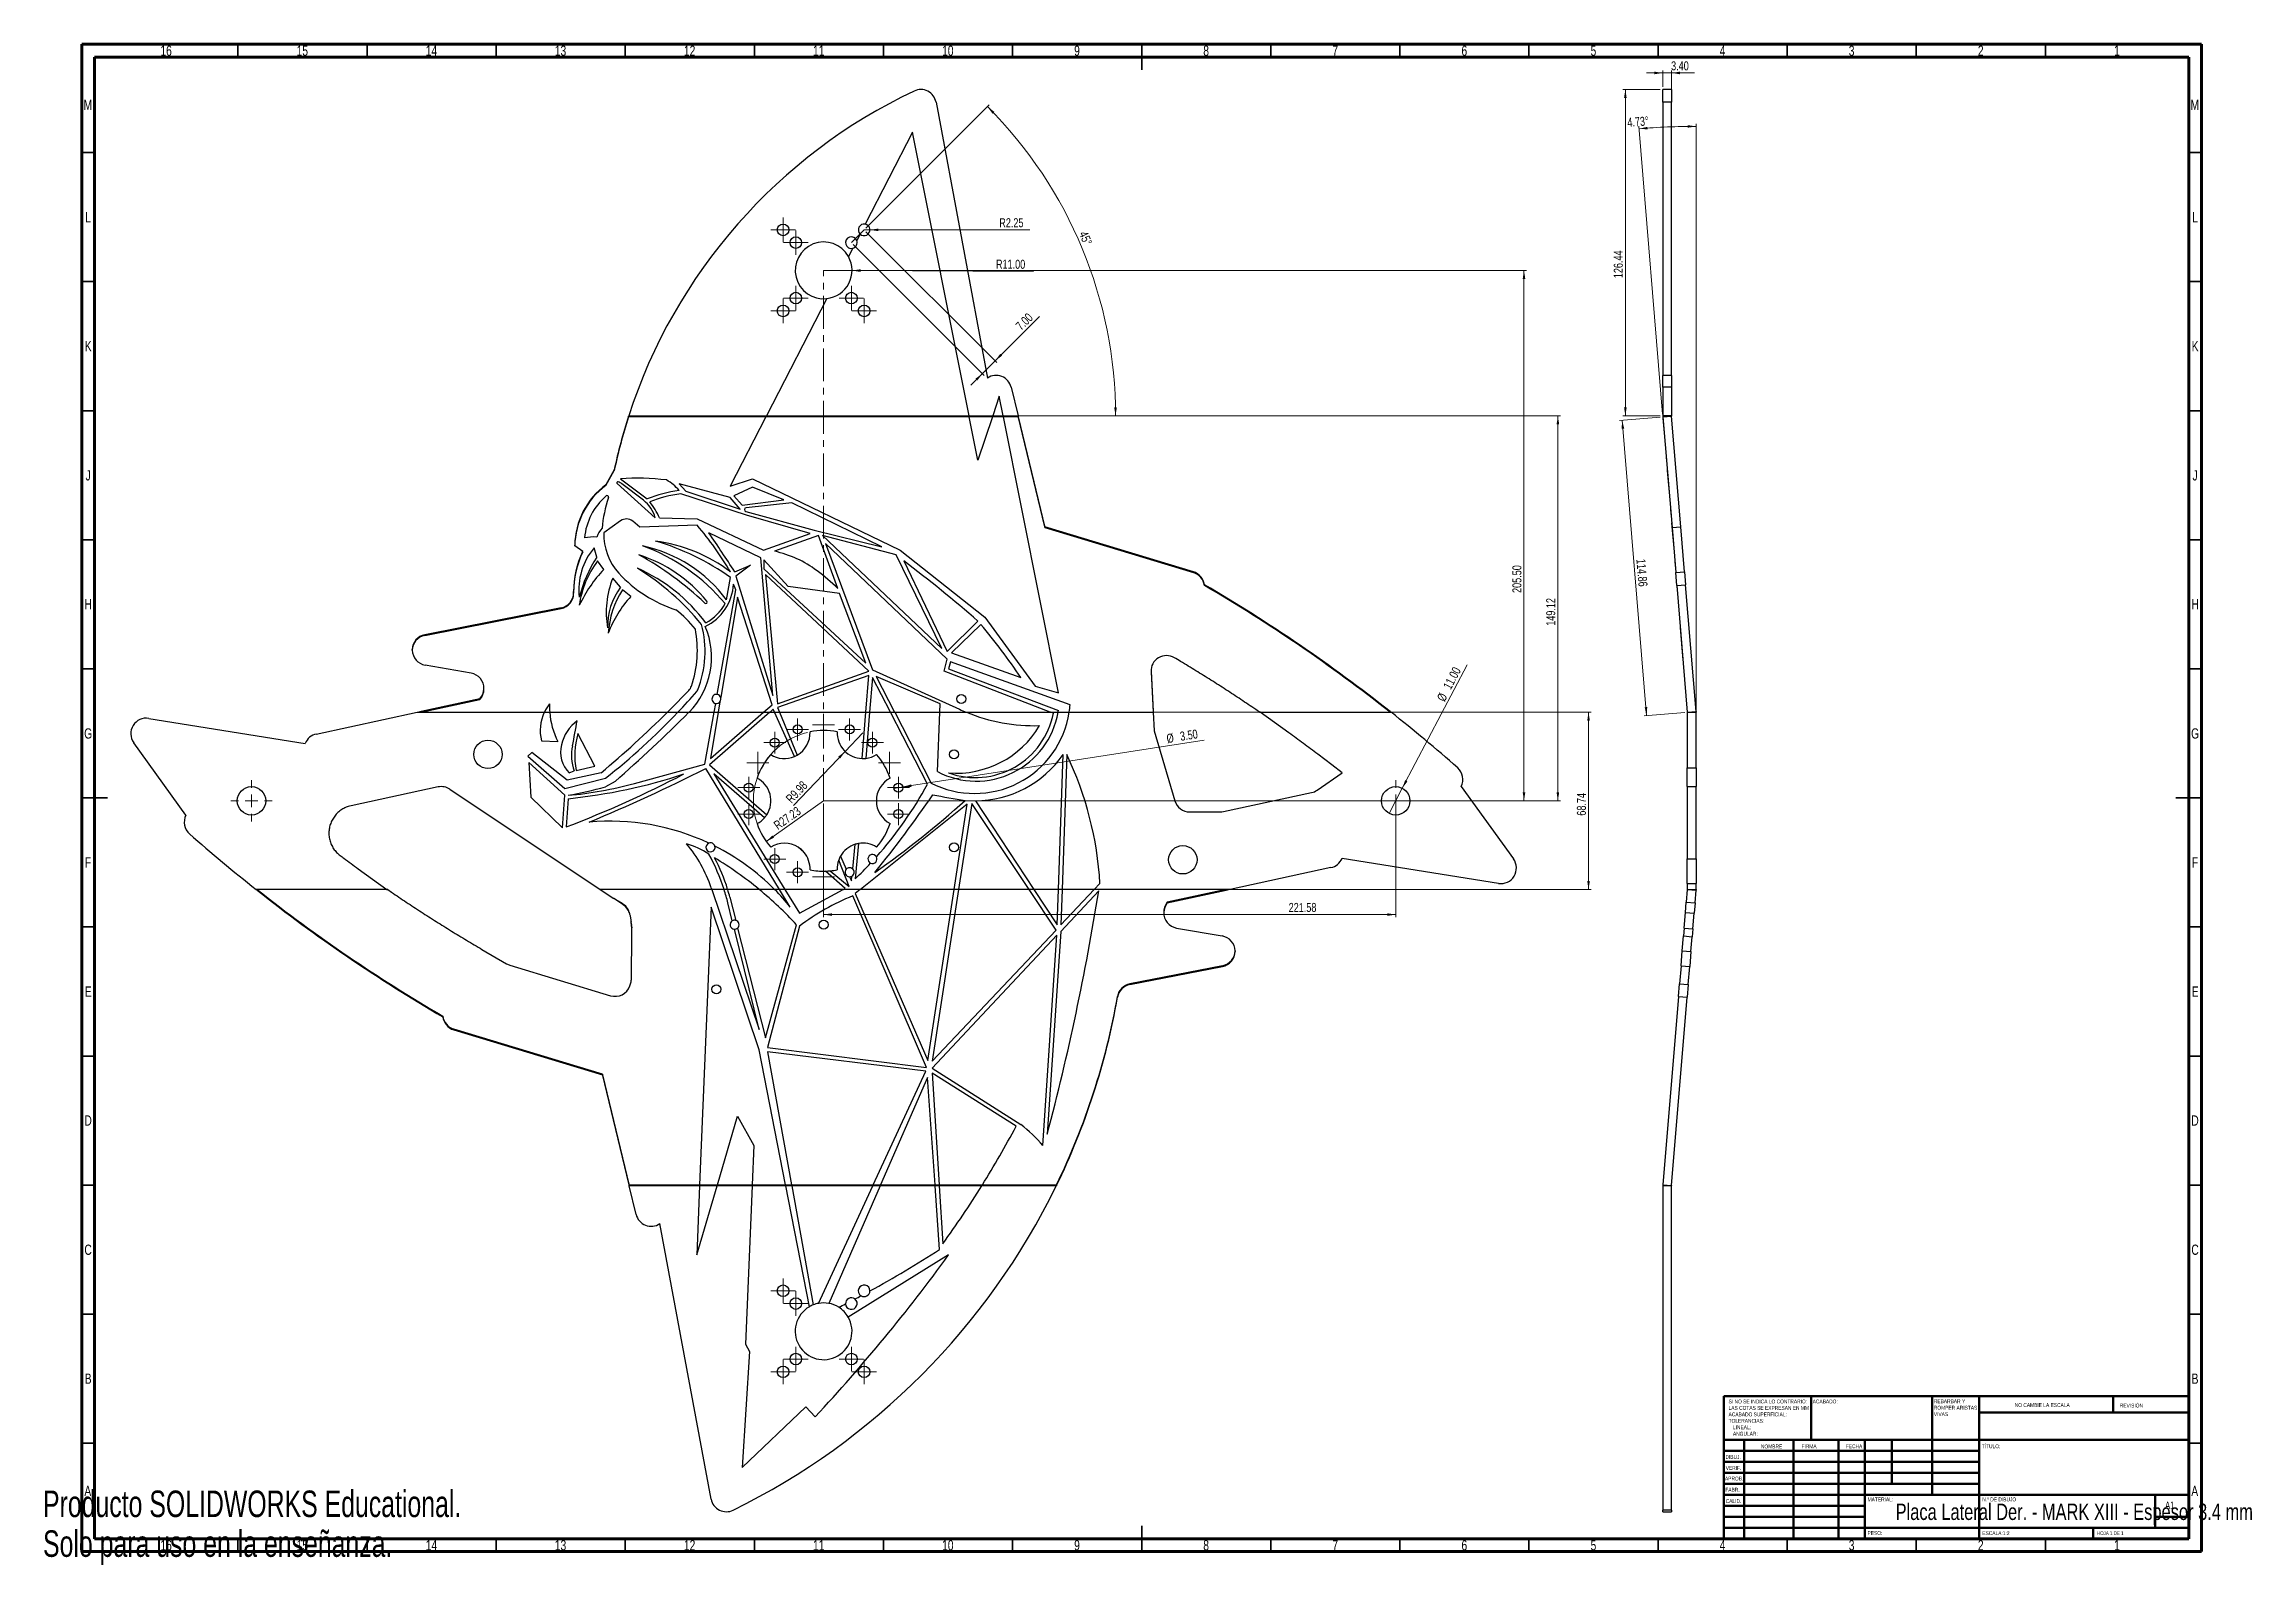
# Model space of a CAD drawing. Header units: millimetres. Extents: x 0 to 855, y 0 to 589.
import ezdxf

# ---------------------------------------------------------------- set-up
doc = ezdxf.new("R2010")
doc.units = ezdxf.units.MM
doc.linetypes.add('CENTERX2', pattern=[20.32, 12.7, -2.54, 2.54, -2.54])
doc.styles.add('SLDTEXTSTYLE0', font='TXT', dxfattribs={"width": 0.75})
doc.styles.add('SLDTEXTSTYLE1', font='TXT', dxfattribs={"width": 0.681818})
doc.styles.add('SLDTEXTSTYLE2', font='TXT', dxfattribs={"width": 0.7})
doc.dimstyles.new('SLDDIMSTYLE0', dxfattribs={"dimtxt": 3.5, "dimasz": 3.302, "dimexe": 0, "dimexo": 0.0625, "dimgap": 0.875, "dimtad": 1, "dimrnd": 1e-09, "dimzin": 4, "dimdsep": 46, "dimtxsty": 'SLDTEXTSTYLE0', "dimsah": 1, "dimcen": 0.09, "dimadec": 0, "dimazin": 1, "dimtfac": 1, "dimtofl": 0, "dimtmove": 0, "dimatfit": 3, "dimfxl": 0, "dimfrac": 2, "dimtolj": 1, "dimtzin": 12, "dimarcsym": 0})
doc.dimstyles.new('SLDDIMSTYLE1', dxfattribs={"dimtxt": 3.5, "dimasz": 3.302, "dimexe": 0, "dimexo": 0.0625, "dimgap": 0.875, "dimtad": 1, "dimrnd": 1e-09, "dimzin": 12, "dimdsep": 46, "dimtxsty": 'SLDTEXTSTYLE0', "dimsah": 1, "dimcen": 0.09, "dimadec": 0, "dimazin": 3, "dimtfac": 1, "dimtofl": 0, "dimtmove": 0, "dimatfit": 3, "dimfxl": 0, "dimfrac": 2, "dimtolj": 1, "dimtzin": 12, "dimarcsym": 0})
doc.dimstyles.new('SLDDIMSTYLE2', dxfattribs={"dimtxt": 3.5, "dimasz": 3.302, "dimexe": 0, "dimexo": 0.0625, "dimgap": 0.875, "dimtad": 1, "dimrnd": 1e-09, "dimzin": 4, "dimdsep": 46, "dimtxsty": 'SLDTEXTSTYLE0', "dimsah": 1, "dimcen": 0.09, "dimadec": 0, "dimazin": 1, "dimtfac": 1, "dimtmove": 0, "dimatfit": 0, "dimfxl": 0, "dimfrac": 2, "dimtolj": 1, "dimtzin": 12, "dimarcsym": 0})
doc.dimstyles.new('SLDDIMSTYLE3', dxfattribs={"dimtxt": 3.5, "dimasz": 3.302, "dimexe": 0, "dimexo": 0.0625, "dimgap": 0.875, "dimtad": 1, "dimdec": 4, "dimzin": 12, "dimdsep": 46, "dimtxsty": 'SLDTEXTSTYLE0', "dimsah": 1, "dimcen": 0.09, "dimazin": 3, "dimtfac": 1, "dimtofl": 0, "dimtmove": 0, "dimatfit": 3, "dimfxl": 0, "dimfrac": 2, "dimtolj": 1, "dimtzin": 12, "dimarcsym": 0})
doc.dimstyles.new('SLDDIMSTYLE4', dxfattribs={"dimtxt": 3.5, "dimasz": 3.302, "dimexe": 0, "dimexo": 0.0625, "dimgap": 0.875, "dimtad": 1, "dimrnd": 1e-09, "dimzin": 4, "dimdsep": 46, "dimtxsty": 'SLDTEXTSTYLE0', "dimsah": 1, "dimcen": 0, "dimadec": 0, "dimazin": 1, "dimtfac": 1, "dimtofl": 0, "dimtmove": 0, "dimatfit": 3, "dimfxl": 0, "dimfrac": 2, "dimtolj": 1, "dimtzin": 12, "dimarcsym": 0})
doc.dimstyles.new('SLDDIMSTYLE5', dxfattribs={"dimtxt": 3.5, "dimasz": 3.302, "dimexe": 0, "dimexo": 0.0625, "dimgap": 0.875, "dimtad": 1, "dimrnd": 1e-09, "dimzin": 12, "dimdsep": 46, "dimtxsty": 'SLDTEXTSTYLE0', "dimsah": 1, "dimcen": 0, "dimadec": 0, "dimazin": 3, "dimtfac": 1, "dimtofl": 0, "dimtmove": 0, "dimatfit": 3, "dimfxl": 0, "dimfrac": 2, "dimtolj": 1, "dimtzin": 12, "dimarcsym": 0})
doc.dimstyles.new('SLDDIMSTYLE6', dxfattribs={"dimtxt": 3.5, "dimasz": 3.302, "dimexe": 0, "dimexo": 0.0625, "dimgap": 0.875, "dimtad": 1, "dimrnd": 1e-09, "dimzin": 4, "dimdsep": 46, "dimtxsty": 'SLDTEXTSTYLE0', "dimblk1": 'NONE', "dimsah": 1, "dimcen": 0, "dimadec": 0, "dimazin": 1, "dimtfac": 1, "dimtmove": 0, "dimatfit": 3, "dimldrblk": 'NONE', "dimfxl": 0, "dimfrac": 2, "dimtolj": 1, "dimtzin": 12, "dimarcsym": 0})

msp = doc.modelspace()

# ---------------------------------------------------------------- texts
at = {"color": 7, "linetype": 'Continuous', "lineweight": 0}
for s, insert, char_height, attachment_point, style in [('16', (47.67007, 588.4383), 3.96875, 2, 'SLDTEXTSTYLE0'), ('15', (100.42007, 588.4383), 3.96875, 2, 'SLDTEXTSTYLE0'), ('14', (150.42007, 588.4383), 3.96875, 2, 'SLDTEXTSTYLE0'), ('13', (200.42007, 588.4383), 3.96875, 2, 'SLDTEXTSTYLE0'), ('12', (250.42007, 588.4383), 3.96875, 2, 'SLDTEXTSTYLE0'), ('11', (300.42007, 588.4383), 3.96875, 2, 'SLDTEXTSTYLE0'), ('10', (350.42007, 588.4383), 3.96875, 2, 'SLDTEXTSTYLE0'), ('9', (400.46004, 588.4383), 3.96875, 2, 'SLDTEXTSTYLE0'), ('8', (450.46004, 588.4383), 3.96875, 2, 'SLDTEXTSTYLE0'), ('7', (500.46004, 588.4383), 3.96875, 2, 'SLDTEXTSTYLE0'), ('6', (550.46004, 588.4383), 3.96875, 2, 'SLDTEXTSTYLE0'), ('5', (600.46004, 588.4383), 3.96875, 2, 'SLDTEXTSTYLE0'), ('4', (650.46004, 588.4383), 3.96875, 2, 'SLDTEXTSTYLE0'), ('3', (700.46004, 588.4383), 3.96875, 2, 'SLDTEXTSTYLE0'), ('2', (750.46004, 588.4383), 3.96875, 2, 'SLDTEXTSTYLE0'), ('1', (803.21004, 588.4383), 3.96875, 2, 'SLDTEXTSTYLE0'), ('M', (17.36174, 567.49706), 3.96875, 2, 'SLDTEXTSTYLE0'), ('M', (833.36174, 567.49706), 3.96875, 2, 'SLDTEXTSTYLE0'), ('L', (17.45452, 523.9383), 3.96875, 2, 'SLDTEXTSTYLE0'), ('L', (833.45452, 523.9383), 3.96875, 2, 'SLDTEXTSTYLE0'), ('K', (17.48852, 473.99706), 3.96875, 2, 'SLDTEXTSTYLE0'), ('K', (833.48852, 473.99706), 3.96875, 2, 'SLDTEXTSTYLE0'), ('J', (17.46509, 423.9383), 3.96875, 2, 'SLDTEXTSTYLE0'), ('J', (833.46509, 423.9383), 3.96875, 2, 'SLDTEXTSTYLE0'), ('H', (17.49035, 373.99706), 3.96875, 2, 'SLDTEXTSTYLE0'), ('H', (833.49035, 373.99706), 3.96875, 2, 'SLDTEXTSTYLE0'), ('G', (17.48668, 323.9383), 3.96875, 2, 'SLDTEXTSTYLE0'), ('G', (833.48668, 323.9383), 3.96875, 2, 'SLDTEXTSTYLE0'), ('F', (17.45774, 273.99706), 3.96875, 2, 'SLDTEXTSTYLE0'), ('F', (833.45774, 273.99706), 3.96875, 2, 'SLDTEXTSTYLE0'), ('E', (17.50781, 223.9383), 3.96875, 2, 'SLDTEXTSTYLE0'), ('E', (833.50781, 223.9383), 3.96875, 2, 'SLDTEXTSTYLE0'), ('D', (17.45269, 173.99706), 3.96875, 2, 'SLDTEXTSTYLE0'), ('D', (833.45269, 173.99706), 3.96875, 2, 'SLDTEXTSTYLE0'), ('C', (17.45866, 123.9383), 3.96875, 2, 'SLDTEXTSTYLE0'), ('C', (833.45866, 123.9383), 3.96875, 2, 'SLDTEXTSTYLE0'), ('B', (17.4706, 73.99706), 3.96875, 2, 'SLDTEXTSTYLE0'), ('B', (833.4706, 73.99706), 3.96875, 2, 'SLDTEXTSTYLE0'), ('ACABADO:', (685.37129, 63.91927), 1.5, 1, 'SLDTEXTSTYLE0'), ('NO CAMBIE LA ESCALA', (763.61464, 62.53299), 1.5, 1, 'SLDTEXTSTYLE0'), ('REVISIÓN', (804.32758, 62.33491), 1.5, 1, 'SLDTEXTSTYLE0'), ('NOMBRE', (665.32224, 46.50148), 1.5, 1, 'SLDTEXTSTYLE0'), ('FIRMA', (681.03359, 46.56176), 1.5, 1, 'SLDTEXTSTYLE0'), ('FECHA', (698.2147, 46.57618), 1.5, 1, 'SLDTEXTSTYLE0'), ('TÍTULO:', (750.85709, 46.57618), 1.5, 1, 'SLDTEXTSTYLE0'), ('VERIF.', (651.69882, 38.15441), 1.5, 1, 'SLDTEXTSTYLE0'), ('DIBUJ.', (651.5901, 42.42971), 1.5, 1, 'SLDTEXTSTYLE0'), ('A', (17.33969, 30.49706), 3.96875, 2, 'SLDTEXTSTYLE0'), ('APROB.', (651.40172, 34.0643), 1.5, 1, 'SLDTEXTSTYLE0'), ('FABR.', (651.5425, 29.7337), 1.5, 1, 'SLDTEXTSTYLE0'), ('MATERIAL:', (706.64586, 25.98606), 1.5, 1, 'SLDTEXTSTYLE0'), ('N.º DE DIBUJO', (751.07397, 25.98606), 1.5, 1, 'SLDTEXTSTYLE0'), ('A', (833.33969, 30.49706), 3.96875, 2, 'SLDTEXTSTYLE0'), ('CALID.', (651.66904, 25.34965), 1.5, 1, 'SLDTEXTSTYLE0'), ('Placa Lateral Der. - MARK XIII - Espesor 3.4 mm', (786.68995, 23.60691), 6.35, 2, 'SLDTEXTSTYLE0'), ('A1', (821.87116, 24.40639), 2.910417, 1, 'SLDTEXTSTYLE0'), ('16', (47.67007, 9.4383), 3.96875, 2, 'SLDTEXTSTYLE0'), ('15', (100.42007, 9.4383), 3.96875, 2, 'SLDTEXTSTYLE0'), ('14', (150.42007, 9.4383), 3.96875, 2, 'SLDTEXTSTYLE0'), ('13', (200.42007, 9.4383), 3.96875, 2, 'SLDTEXTSTYLE0'), ('12', (250.42007, 9.4383), 3.96875, 2, 'SLDTEXTSTYLE0'), ('11', (300.42007, 9.4383), 3.96875, 2, 'SLDTEXTSTYLE0'), ('10', (350.42007, 9.4383), 3.96875, 2, 'SLDTEXTSTYLE0'), ('9', (400.46004, 9.4383), 3.96875, 2, 'SLDTEXTSTYLE0'), ('8', (450.46004, 9.4383), 3.96875, 2, 'SLDTEXTSTYLE0'), ('7', (500.46004, 9.4383), 3.96875, 2, 'SLDTEXTSTYLE0'), ('6', (550.46004, 9.4383), 3.96875, 2, 'SLDTEXTSTYLE0'), ('5', (600.46004, 9.4383), 3.96875, 2, 'SLDTEXTSTYLE0'), ('4', (650.46004, 9.4383), 3.96875, 2, 'SLDTEXTSTYLE0'), ('3', (700.46004, 9.4383), 3.96875, 2, 'SLDTEXTSTYLE0'), ('PESO:', (706.61781, 12.94931), 1.4986, 1, 'SLDTEXTSTYLE0'), ('2', (750.46004, 9.4383), 3.96875, 2, 'SLDTEXTSTYLE0'), ('ESCALA:1:2', (751.07397, 12.90009), 1.5, 1, 'SLDTEXTSTYLE0'), ('HOJA 1 DE 1', (795.47829, 12.90009), 1.5, 1, 'SLDTEXTSTYLE1'), ('1', (803.21004, 9.4383), 3.96875, 2, 'SLDTEXTSTYLE0')]:
    msp.add_mtext(s, dxfattribs=dict(at, insert=insert, char_height=char_height, attachment_point=attachment_point, style=style))
at = {"color": 7, "linetype": 'Continuous', "char_height": 10.2762, "attachment_point": 1, "style": 'SLDTEXTSTYLE2'}
for s, insert in [('Producto SOLIDWORKS Educational.', (0, 28.66102)), ('Solo para uso en la enseñanza.', (0, 13.24672))]:
    msp.add_mtext(s, dxfattribs=dict(at, insert=insert))

# ---------------------------------------------------------------- blocks, each defined once
blk = doc.blocks.new('SW_NOTE_0')
at = {"color": 0, "linetype": 'Continuous', "lineweight": 0, "char_height": 1.5, "attachment_point": 1, "style": 'SLDTEXTSTYLE0'}
for s, insert in [('SI NO SE INDICA LO CONTRARIO:', (0, 1.93)), ('ACABADO SUPERFICIAL:', (0, -3.07)), ('TOLERANCIAS:', (0, -5.57)), ('LAS COTAS SE EXPRESAN EN MM', (0, -0.57)), ('LINEAL:', (1.69, -8.07)), ('ANGULAR:', (1.69, -10.57))]:
    blk.add_mtext(s, dxfattribs=dict(at, insert=insert))
blk = doc.blocks.new('SW_NOTE_0_1')
at = {"color": 0, "linetype": 'Continuous', "lineweight": 0, "char_height": 1.5, "attachment_point": 1, "style": 'SLDTEXTSTYLE0'}
for s, insert in [('REBARBAR Y', (0, 1.93)), ('VIVAS', (0, -3.07)), ('ROMPER ARISTAS', (0, -0.57))]:
    blk.add_mtext(s, dxfattribs=dict(at, insert=insert))
blk = doc.blocks.new('_D')
at = {"color": 7, "linetype": 'Continuous', "lineweight": 0}
for p, q in [((303.31, 501.35), (574.57, 501.35)), ((573.57, 295.85), (573.57, 501.35)), ((303.31, 295.85), (574.57, 295.85))]:
    blk.add_line(p, q, dxfattribs=at)
at = {"color": 7, "linetype": 'Continuous', "lineweight": 18}
for points in [[(573.57, 501.35), (573.06, 498.05), (574.08, 498.05)], [(573.57, 295.85), (574.08, 299.15), (573.06, 299.15)]]:
    blk.add_solid(points, dxfattribs=at)
at = {"color": 7, "linetype": 'Continuous', "lineweight": 18, "insert": (569.06, 376.39), "char_height": 3.5, "attachment_point": 1, "rotation": 90, "style": 'SLDTEXTSTYLE0'}
blk.add_mtext('205.50', dxfattribs=at)
blk = doc.blocks.new('_D_1')
at = {"color": 7, "linetype": 'Continuous', "lineweight": 0}
for p, q in [((302.31, 294.85), (302.31, 250.79)), ((523.89, 294.85), (523.89, 250.79)), ((302.31, 251.79), (523.89, 251.79))]:
    blk.add_line(p, q, dxfattribs=at)
at = {"color": 7, "linetype": 'Continuous', "lineweight": 18}
for points in [[(302.31, 251.79), (305.62, 251.28), (305.62, 252.3)], [(523.89, 251.79), (520.59, 252.3), (520.59, 251.28)]]:
    blk.add_solid(points, dxfattribs=at)
at = {"color": 7, "linetype": 'Continuous', "lineweight": 18, "insert": (482.43, 256.3), "char_height": 3.5, "attachment_point": 1, "style": 'SLDTEXTSTYLE0'}
blk.add_mtext('221.58', dxfattribs=at)
blk = doc.blocks.new('_D_2')
at = {"color": 7, "linetype": 'Continuous', "lineweight": 0}
for p, q in [((368.8, 444.97), (587.69, 444.97)), ((586.69, 444.97), (586.69, 295.85)), ((524.89, 295.85), (587.69, 295.85))]:
    blk.add_line(p, q, dxfattribs=at)
at = {"color": 7, "linetype": 'Continuous', "lineweight": 18}
for points in [[(586.69, 444.97), (586.19, 441.67), (587.2, 441.67)], [(586.69, 295.85), (587.2, 299.15), (586.19, 299.15)]]:
    blk.add_solid(points, dxfattribs=at)
at = {"color": 7, "linetype": 'Continuous', "lineweight": 18, "insert": (582.18, 363.68), "char_height": 3.5, "attachment_point": 1, "rotation": 90, "style": 'SLDTEXTSTYLE0'}
blk.add_mtext('149.12', dxfattribs=at)
blk = doc.blocks.new('_D_3')
at = {"color": 7, "linetype": 'Continuous', "lineweight": 0}
for p, q in [((318.72, 516.34), (369.46, 465.61)), ((313.77, 511.39), (364.51, 460.66)), ((368.75, 466.31), (385.97, 483.53)), ((363.8, 461.36), (368.75, 466.31)), ((363.8, 461.36), (359.31, 456.87))]:
    blk.add_line(p, q, dxfattribs=at)
at = {"color": 7, "linetype": 'Continuous', "lineweight": 18}
for points in [[(368.75, 466.31), (371.44, 468.29), (370.72, 469.01)], [(363.8, 461.36), (361.11, 459.39), (361.82, 458.67)]]:
    blk.add_solid(points, dxfattribs=at)
at = {"color": 7, "linetype": 'Continuous', "lineweight": 18, "insert": (376.38, 480.32), "char_height": 3.5, "attachment_point": 1, "rotation": 45, "style": 'SLDTEXTSTYLE0'}
blk.add_mtext('7.00', dxfattribs=at)
blk = doc.blocks.new('_D_4')
at = {"color": 7, "linetype": 'Continuous', "lineweight": 0}
for p, q in [((318.72, 517.76), (366.47, 565.5)), ((368.8, 444.97), (416.39, 444.97))]:
    blk.add_line(p, q, dxfattribs=at)
at = {"color": 7, "linetype": 'Continuous', "lineweight": 18}
blk.add_arc((245.93, 444.97), 169.46, 0, 45, dxfattribs=at)
for points in [[(365.76, 564.8), (367.71, 562.08), (368.43, 562.79)], [(415.39, 444.97), (415.87, 448.28), (414.85, 448.27)]]:
    blk.add_solid(points, dxfattribs=at)
at = {"color": 7, "linetype": 'Continuous', "lineweight": 18, "insert": (404.36, 516.94), "char_height": 3.5, "attachment_point": 1, "rotation": 293.27402, "style": 'SLDTEXTSTYLE0'}
blk.add_mtext('45°', dxfattribs=at)
blk = doc.blocks.new('_D_5')
at = {"color": 7, "linetype": 'Continuous', "lineweight": 0}
for q in [(302.31, 501.35), (383.54, 500.94)]:
    blk.add_line((313.31, 501.3), q, dxfattribs=at)
at = {"color": 7, "linetype": 'Continuous', "lineweight": 18}
blk.add_solid([(313.31, 501.3), (316.61, 500.77), (316.62, 501.79)], dxfattribs=at)
at = {"color": 7, "linetype": 'Continuous', "lineweight": 18, "insert": (369.09, 505.52), "char_height": 3.5, "attachment_point": 1, "rotation": 359.70958, "style": 'SLDTEXTSTYLE0'}
blk.add_mtext('R11.00', dxfattribs=at)
blk = doc.blocks.new('_D_6')
at = {"color": 7, "linetype": 'Continuous', "lineweight": 0}
for q in [(318.01, 517.05), (382.24, 517.05)]:
    blk.add_line((320.26, 517.05), q, dxfattribs=at)
at = {"color": 7, "linetype": 'Continuous', "lineweight": 18}
blk.add_solid([(320.26, 517.05), (323.56, 516.54), (323.56, 517.56)], dxfattribs=at)
at = {"color": 7, "linetype": 'Continuous', "lineweight": 18, "insert": (370.35, 521.56), "char_height": 3.5, "attachment_point": 1, "style": 'SLDTEXTSTYLE0'}
blk.add_mtext('R2.25', dxfattribs=at)
blk = doc.blocks.new('_D_7')
at = {"color": 7, "linetype": 'Continuous', "lineweight": 0}
for p, q in [((358.46, 330.22), (599.56, 330.22)), ((598.56, 330.22), (598.56, 261.48)), ((355.56, 261.48), (599.56, 261.48))]:
    blk.add_line(p, q, dxfattribs=at)
at = {"color": 7, "linetype": 'Continuous', "lineweight": 18}
for points in [[(598.56, 330.22), (598.06, 326.92), (599.07, 326.92)], [(598.56, 261.48), (599.07, 264.78), (598.06, 264.78)]]:
    blk.add_solid(points, dxfattribs=at)
at = {"color": 7, "linetype": 'Continuous', "lineweight": 18, "insert": (594.05, 290.11), "char_height": 3.5, "attachment_point": 1, "rotation": 90, "style": 'SLDTEXTSTYLE0'}
blk.add_mtext('68.74', dxfattribs=at)
blk = doc.blocks.new('_D_8')
at = {"color": 7, "linetype": 'Continuous', "lineweight": 0}
for q in [(551.53, 348.49), (521.34, 290.98)]:
    blk.add_line((526.45, 300.72), q, dxfattribs=at)
at = {"color": 7, "linetype": 'Continuous', "lineweight": 18}
blk.add_solid([(526.45, 300.72), (528.44, 303.41), (527.54, 303.88)], dxfattribs=at)
at = {"color": 7, "linetype": 'Continuous', "lineweight": 18, "char_height": 3.5, "attachment_point": 1, "rotation": 62.29826, "style": 'SLDTEXTSTYLE0'}
for s, insert in [('11.00', (542.09, 340.31)), ('%%c', (539.68, 335.61))]:
    blk.add_mtext(s, dxfattribs=dict(at, insert=insert))
blk = doc.blocks.new('_None')
blk = doc.blocks.new('_D_9')
at = {"color": 7, "linetype": 'Continuous', "lineweight": 0}
for q in [(317.53, 322.23), (290.64, 294)]:
    blk.add_line((310.65, 315.01), q, dxfattribs=at)
at = {"color": 7, "linetype": 'Continuous', "lineweight": 18}
blk.add_solid([(310.65, 315.01), (308, 312.97), (308.74, 312.26)], dxfattribs=at)
at = {"color": 7, "linetype": 'Continuous', "lineweight": 18, "insert": (287.38, 297.1), "char_height": 3.5, "attachment_point": 1, "rotation": 46.39337, "style": 'SLDTEXTSTYLE0'}
blk.add_mtext('R9.98', dxfattribs=at)
blk = doc.blocks.new('_D_10')
at = {"color": 7, "linetype": 'Continuous', "lineweight": 0}
blk.add_line((280.11, 280.09), (302.31, 295.85), dxfattribs=at)
at = {"color": 7, "linetype": 'Continuous', "lineweight": 18}
blk.add_arc((302.31, 295.85), 27.22, 103.20953, 217.47582, dxfattribs=at)
blk.add_solid([(280.11, 280.09), (283.1, 281.59), (282.51, 282.42)], dxfattribs=at)
at = {"color": 7, "linetype": 'Continuous', "lineweight": 18, "insert": (282.6, 287.32), "char_height": 3.5, "attachment_point": 1, "rotation": 35.37224, "style": 'SLDTEXTSTYLE0'}
blk.add_mtext('R27.23', dxfattribs=at)
blk = doc.blocks.new('_D_11')
at = {"color": 7, "linetype": 'Continuous', "lineweight": 0}
for q in [(449.76, 319.41), (329.57, 300.69)]:
    blk.add_line((333.03, 301.23), q, dxfattribs=at)
at = {"color": 7, "linetype": 'Continuous', "lineweight": 18}
blk.add_solid([(333.03, 301.23), (336.37, 301.24), (336.21, 302.24)], dxfattribs=at)
at = {"color": 7, "linetype": 'Continuous', "lineweight": 18, "char_height": 3.5, "attachment_point": 1, "rotation": 8.85275, "style": 'SLDTEXTSTYLE0'}
for s, insert in [('%%c', (434.91, 321.67)), ('3.50', (440.12, 322.53))]:
    blk.add_mtext(s, dxfattribs=dict(at, insert=insert))
blk = doc.blocks.new('SW_CENTERMARKSYMBOL_0')
at = {"color": 0, "linetype": 'Continuous', "lineweight": 18}
for p, q in [((-2.5, 0), (-4.75, 0)), ((0, 0), (-2.5, 0)), ((0, 2.5), (0, 4.75)), ((0, 0), (0, 2.5)), ((0, 0), (0, -2.5)), ((0, 0), (2.5, 0)), ((2.5, 0), (4.75, 0)), ((0, -2.5), (0, -4.75))]:
    blk.add_line(p, q, dxfattribs=at)
blk = doc.blocks.new('SW_CENTERMARKSYMBOL_1')
at = {"color": 0, "linetype": 'Continuous', "lineweight": 18}
for p, q in [((-2.5, 0), (-4.75, 0)), ((0, 0), (-2.5, 0)), ((0, 2.5), (0, 4.75)), ((0, 0), (0, 2.5)), ((0, 0), (0, -2.5)), ((0, 0), (2.5, 0)), ((2.5, 0), (4.75, 0)), ((0, -2.5), (0, -4.75))]:
    blk.add_line(p, q, dxfattribs=at)
blk = doc.blocks.new('SW_CENTERMARKSYMBOL_2')
at = {"color": 0, "linetype": 'Continuous', "lineweight": 18}
for p, q in [((-2.5, 0), (-4.75, 0)), ((0, 0), (-2.5, 0)), ((0, 2.5), (0, 4.75)), ((0, 0), (0, 2.5)), ((0, 0), (0, -2.5)), ((0, 0), (2.5, 0)), ((2.5, 0), (4.75, 0)), ((0, -2.5), (0, -4.75))]:
    blk.add_line(p, q, dxfattribs=at)
blk = doc.blocks.new('SW_CENTERMARKSYMBOL_3')
at = {"color": 0, "linetype": 'Continuous', "lineweight": 18}
for p, q in [((-2.5, 0), (-4.75, 0)), ((0, 0), (-2.5, 0)), ((0, 2.5), (0, 4.75)), ((0, 0), (0, 2.5)), ((0, 0), (0, -2.5)), ((0, 0), (2.5, 0)), ((2.5, 0), (4.75, 0)), ((0, -2.5), (0, -4.75))]:
    blk.add_line(p, q, dxfattribs=at)
blk = doc.blocks.new('SW_CENTERMARKSYMBOL_4')
at = {"color": 0, "linetype": 'Continuous', "lineweight": 18}
for p, q in [((-2.5, 0), (-4.75, 0)), ((0, 0), (-2.5, 0)), ((0, 2.5), (0, 4.75)), ((0, 0), (0, 2.5)), ((0, 0), (0, -2.5)), ((0, 0), (2.5, 0)), ((2.5, 0), (4.75, 0)), ((0, -2.5), (0, -4.75))]:
    blk.add_line(p, q, dxfattribs=at)
blk = doc.blocks.new('SW_CENTERMARKSYMBOL_5')
at = {"color": 0, "linetype": 'Continuous', "lineweight": 18}
for p, q in [((-2.5, 0), (-4.75, 0)), ((0, 0), (-2.5, 0)), ((0, 2.5), (0, 4.75)), ((0, 0), (0, 2.5)), ((0, 0), (0, -2.5)), ((0, 0), (2.5, 0)), ((2.5, 0), (4.75, 0)), ((0, -2.5), (0, -4.75))]:
    blk.add_line(p, q, dxfattribs=at)
blk = doc.blocks.new('SW_CENTERMARKSYMBOL_6')
at = {"color": 0, "linetype": 'Continuous', "lineweight": 18}
for p, q in [((-2.5, 0), (-4.75, 0)), ((0, 0), (-2.5, 0)), ((0, 2.5), (0, 4.75)), ((0, 0), (0, 2.5)), ((0, 0), (0, -2.5)), ((0, 0), (2.5, 0)), ((2.5, 0), (4.75, 0)), ((0, -2.5), (0, -4.75))]:
    blk.add_line(p, q, dxfattribs=at)
blk = doc.blocks.new('SW_CENTERMARKSYMBOL_7')
at = {"color": 0, "linetype": 'Continuous', "lineweight": 18}
for p, q in [((-2.5, 0), (-4.75, 0)), ((0, 0), (-2.5, 0)), ((0, 2.5), (0, 4.75)), ((0, 0), (0, 2.5)), ((0, 0), (0, -2.5)), ((0, 0), (2.5, 0)), ((2.5, 0), (4.75, 0)), ((0, -2.5), (0, -4.75))]:
    blk.add_line(p, q, dxfattribs=at)
blk = doc.blocks.new('SW_CENTERMARKSYMBOL_8')
at = {"color": 0, "linetype": 'Continuous', "lineweight": 18}
for p, q in [((-2.5, 0), (-4.75, 0)), ((0, 0), (-2.5, 0)), ((0, 2.5), (0, 4.75)), ((0, 0), (0, 2.5)), ((0, 0), (0, -2.5)), ((0, 0), (2.5, 0)), ((2.5, 0), (4.75, 0)), ((0, -2.5), (0, -4.75))]:
    blk.add_line(p, q, dxfattribs=at)
blk = doc.blocks.new('SW_CENTERMARKSYMBOL_9')
at = {"color": 0, "linetype": 'Continuous', "lineweight": 18}
for p, q in [((-2.5, 0), (-4.75, 0)), ((0, 0), (-2.5, 0)), ((0, 2.5), (0, 4.75)), ((0, 0), (0, 2.5)), ((0, 0), (0, -2.5)), ((0, 0), (2.5, 0)), ((2.5, 0), (4.75, 0)), ((0, -2.5), (0, -4.75))]:
    blk.add_line(p, q, dxfattribs=at)
blk = doc.blocks.new('SW_CENTERMARKSYMBOL_10')
at = {"color": 0, "linetype": 'Continuous', "lineweight": 18}
for p, q in [((-2.5, 0), (-4.75, 0)), ((0, 0), (-2.5, 0)), ((0, 2.5), (0, 4.75)), ((0, 0), (0, 2.5)), ((0, 0), (0, -2.5)), ((0, 0), (2.5, 0)), ((2.5, 0), (4.75, 0)), ((0, -2.5), (0, -4.75))]:
    blk.add_line(p, q, dxfattribs=at)
blk = doc.blocks.new('SW_CENTERMARKSYMBOL_11')
at = {"color": 0, "linetype": 'Continuous', "lineweight": 18}
for p, q in [((-2.5, 0), (-4.75, 0)), ((0, 0), (-2.5, 0)), ((0, 2.5), (0, 4.75)), ((0, 0), (0, 2.5)), ((0, 0), (0, -2.5)), ((0, 0), (2.5, 0)), ((2.5, 0), (4.75, 0)), ((0, -2.5), (0, -4.75))]:
    blk.add_line(p, q, dxfattribs=at)
blk = doc.blocks.new('SW_CENTERMARKSYMBOL_12')
at = {"color": 0, "linetype": 'Continuous', "lineweight": 18}
for p, q in [((-2.5, 0), (-4.25, 0)), ((0, 0), (-2.5, 0)), ((0, 2.5), (0, 4.25)), ((0, 0), (0, 2.5)), ((0, 0), (0, -2.5)), ((0, 0), (2.5, 0)), ((2.5, 0), (4.25, 0)), ((0, -2.5), (0, -4.25))]:
    blk.add_line(p, q, dxfattribs=at)
blk = doc.blocks.new('SW_CENTERMARKSYMBOL_13')
at = {"color": 0, "linetype": 'Continuous', "lineweight": 18}
for p, q in [((-2.5, 0), (-4.25, 0)), ((0, 0), (-2.5, 0)), ((0, 2.5), (0, 4.25)), ((0, 0), (0, 2.5)), ((0, 0), (0, -2.5)), ((0, 0), (2.5, 0)), ((2.5, 0), (4.25, 0)), ((0, -2.5), (0, -4.25))]:
    blk.add_line(p, q, dxfattribs=at)
blk = doc.blocks.new('SW_CENTERMARKSYMBOL_14')
at = {"color": 0, "linetype": 'Continuous', "lineweight": 18}
for p, q in [((-2.5, 0), (-4.25, 0)), ((0, 0), (-2.5, 0)), ((0, 2.5), (0, 4.25)), ((0, 0), (0, 2.5)), ((0, 0), (0, -2.5)), ((0, 0), (2.5, 0)), ((2.5, 0), (4.25, 0)), ((0, -2.5), (0, -4.25))]:
    blk.add_line(p, q, dxfattribs=at)
blk = doc.blocks.new('SW_CENTERMARKSYMBOL_15')
at = {"color": 0, "linetype": 'Continuous', "lineweight": 18}
for p, q in [((-2.5, 0), (-4.25, 0)), ((0, 0), (-2.5, 0)), ((0, 2.5), (0, 4.25)), ((0, 0), (0, 2.5)), ((0, 0), (0, -2.5)), ((0, 0), (2.5, 0)), ((2.5, 0), (4.25, 0)), ((0, -2.5), (0, -4.25))]:
    blk.add_line(p, q, dxfattribs=at)
blk = doc.blocks.new('SW_CENTERMARKSYMBOL_16')
at = {"color": 0, "linetype": 'Continuous', "lineweight": 18}
for p, q in [((-2.5, 0), (-4.25, 0)), ((0, 0), (-2.5, 0)), ((0, 2.5), (0, 4.25)), ((0, 0), (0, 2.5)), ((0, 0), (0, -2.5)), ((0, 0), (2.5, 0)), ((2.5, 0), (4.25, 0)), ((0, -2.5), (0, -4.25))]:
    blk.add_line(p, q, dxfattribs=at)
blk = doc.blocks.new('SW_CENTERMARKSYMBOL_17')
at = {"color": 0, "linetype": 'Continuous', "lineweight": 18}
for p, q in [((-5, 0), (-8, 0)), ((0, 0), (-2.5, 0)), ((0, 5), (0, 8)), ((0, 0), (0, 2.5)), ((0, 0), (0, -2.5)), ((0, 0), (2.5, 0)), ((5, 0), (8, 0)), ((0, -5), (0, -8))]:
    blk.add_line(p, q, dxfattribs=at)
blk = doc.blocks.new('SW_CENTERMARKSYMBOL_18')
at = {"color": 0, "linetype": 'Continuous', "lineweight": 18}
for p, q in [((-5, 0), (-8, 0)), ((0, 0), (-2.5, 0)), ((0, 5), (0, 8)), ((0, 0), (0, 2.5)), ((0, 0), (0, -2.5)), ((0, 0), (2.5, 0)), ((5, 0), (8, 0)), ((0, -5), (0, -8))]:
    blk.add_line(p, q, dxfattribs=at)
blk = doc.blocks.new('SW_CENTERMARKSYMBOL_19')
at = {"color": 0, "linetype": 'Continuous', "lineweight": 18}
for p, q in [((-2.5, 0), (-4.25, 0)), ((0, 0), (-2.5, 0)), ((0, 2.5), (0, 4.25)), ((0, 0), (0, 2.5)), ((0, 0), (0, -2.5)), ((0, 0), (2.5, 0)), ((2.5, 0), (4.25, 0)), ((0, -2.5), (0, -4.25))]:
    blk.add_line(p, q, dxfattribs=at)
blk = doc.blocks.new('SW_CENTERMARKSYMBOL_20')
at = {"color": 0, "linetype": 'Continuous', "lineweight": 18}
for p, q in [((-2.5, 0), (-4.25, 0)), ((0, 0), (-2.5, 0)), ((0, 2.5), (0, 4.25)), ((0, 0), (0, 2.5)), ((0, 0), (0, -2.5)), ((0, 0), (2.5, 0)), ((2.5, 0), (4.25, 0)), ((0, -2.5), (0, -4.25))]:
    blk.add_line(p, q, dxfattribs=at)
blk = doc.blocks.new('SW_CENTERMARKSYMBOL_21')
at = {"color": 0, "linetype": 'Continuous', "lineweight": 18}
for p, q in [((-2.5, 0), (-4.25, 0)), ((0, 0), (-2.5, 0)), ((0, 2.5), (0, 4.25)), ((0, 0), (0, 2.5)), ((0, 0), (0, -2.5)), ((0, 0), (2.5, 0)), ((2.5, 0), (4.25, 0)), ((0, -2.5), (0, -4.25))]:
    blk.add_line(p, q, dxfattribs=at)
blk = doc.blocks.new('SW_CENTERMARKSYMBOL_22')
at = {"color": 0, "linetype": 'Continuous', "lineweight": 18}
for p, q in [((-2.5, 0), (-4.25, 0)), ((0, 0), (-2.5, 0)), ((0, 2.5), (0, 4.25)), ((0, 0), (0, 2.5)), ((0, 0), (0, -2.5)), ((0, 0), (2.5, 0)), ((2.5, 0), (4.25, 0)), ((0, -2.5), (0, -4.25))]:
    blk.add_line(p, q, dxfattribs=at)
blk = doc.blocks.new('SW_CENTERMARKSYMBOL_23')
at = {"color": 0, "linetype": 'Continuous', "lineweight": 18}
for p, q in [((-2.5, 0), (-4.25, 0)), ((0, 0), (-2.5, 0)), ((0, 2.5), (0, 4.25)), ((0, 0), (0, 2.5)), ((0, 0), (0, -2.5)), ((0, 0), (2.5, 0)), ((2.5, 0), (4.25, 0)), ((0, -2.5), (0, -4.25))]:
    blk.add_line(p, q, dxfattribs=at)
blk = doc.blocks.new('SW_CENTERMARKSYMBOL_24')
at = {"color": 0, "linetype": 'Continuous', "lineweight": 18}
for p, q in [((-2.5, 0), (-4.25, 0)), ((0, 0), (-2.5, 0)), ((0, 2.5), (0, 4.25)), ((0, 0), (0, 2.5)), ((0, 0), (0, -2.5)), ((0, 0), (2.5, 0)), ((2.5, 0), (4.25, 0)), ((0, -2.5), (0, -4.25))]:
    blk.add_line(p, q, dxfattribs=at)
blk = doc.blocks.new('SW_CENTERMARKSYMBOL_25')
at = {"color": 0, "linetype": 'Continuous', "lineweight": 18}
for p, q in [((-2.5, 0), (-4.25, 0)), ((0, 0), (-2.5, 0)), ((0, 2.5), (0, 4.25)), ((0, 0), (0, 2.5)), ((0, 0), (0, -2.5)), ((0, 0), (2.5, 0)), ((2.5, 0), (4.25, 0)), ((0, -2.5), (0, -4.25))]:
    blk.add_line(p, q, dxfattribs=at)
blk = doc.blocks.new('SW_CENTERMARKSYMBOL_26')
at = {"color": 0, "linetype": 'Continuous', "lineweight": 18}
for p, q in [((-2.5, 0), (-4.25, 0)), ((0, 0), (-2.5, 0)), ((0, 2.5), (0, 4.25)), ((0, 0), (0, 2.5)), ((0, 0), (0, -2.5)), ((0, 0), (2.5, 0)), ((2.5, 0), (4.25, 0)), ((0, -2.5), (0, -4.25))]:
    blk.add_line(p, q, dxfattribs=at)
blk = doc.blocks.new('SW_CENTERMARKSYMBOL_27')
at = {"color": 0, "linetype": 'Continuous', "lineweight": 18}
for p, q in [((-2.5, 0), (-4.25, 0)), ((0, 0), (-2.5, 0)), ((0, 2.5), (0, 4.25)), ((0, 0), (0, 2.5)), ((0, 0), (0, -2.5)), ((0, 0), (2.5, 0)), ((2.5, 0), (4.25, 0)), ((0, -2.5), (0, -4.25))]:
    blk.add_line(p, q, dxfattribs=at)
blk = doc.blocks.new('_D_12')
at = {"color": 7, "linetype": 'Continuous', "lineweight": 0}
for p, q in [((626.36, 444.55), (610.61, 443.24)), ((621.07, 328.86), (611.6, 443.33)), ((635.83, 330.08), (620.08, 328.78))]:
    blk.add_line(p, q, dxfattribs=at)
at = {"color": 7, "linetype": 'Continuous', "lineweight": 18}
for points in [[(611.6, 443.33), (611.37, 439.99), (612.38, 440.08)], [(621.07, 328.86), (621.31, 332.19), (620.29, 332.11)]]:
    blk.add_solid(points, dxfattribs=at)
at = {"color": 7, "linetype": 'Continuous', "lineweight": 18, "insert": (620.57, 389.71), "char_height": 3.5, "attachment_point": 1, "rotation": 274.72875, "style": 'SLDTEXTSTYLE0'}
blk.add_mtext('114.86', dxfattribs=at)
blk = doc.blocks.new('_D_13')
at = {"color": 7, "linetype": 'Continuous', "lineweight": 0}
for p, q in [((626.34, 571.41), (611.83, 571.41)), ((612.83, 571.41), (612.83, 444.97)), ((626.34, 444.97), (611.83, 444.97))]:
    blk.add_line(p, q, dxfattribs=at)
at = {"color": 7, "linetype": 'Continuous', "lineweight": 18}
for points in [[(612.83, 571.41), (612.32, 568.11), (613.34, 568.11)], [(612.83, 444.97), (613.34, 448.27), (612.32, 448.27)]]:
    blk.add_solid(points, dxfattribs=at)
at = {"color": 7, "linetype": 'Continuous', "lineweight": 18, "insert": (608.32, 498.34), "char_height": 3.5, "attachment_point": 1, "rotation": 90, "style": 'SLDTEXTSTYLE0'}
blk.add_mtext('126.44', dxfattribs=at)
blk = doc.blocks.new('_D_14')
at = {"color": 7, "linetype": 'Continuous', "lineweight": 0}
for p, q in [((627.34, 577.84), (620.99, 577.84)), ((627.34, 572.41), (627.34, 578.84)), ((627.34, 577.84), (630.74, 577.84)), ((630.74, 567.51), (630.74, 578.84)), ((630.74, 577.84), (639.61, 577.84))]:
    blk.add_line(p, q, dxfattribs=at)
at = {"color": 7, "linetype": 'Continuous', "lineweight": 18}
for points in [[(627.34, 577.84), (624.04, 578.35), (624.04, 577.33)], [(630.74, 577.84), (634.04, 577.33), (634.04, 578.35)]]:
    blk.add_solid(points, dxfattribs=at)
at = {"color": 7, "linetype": 'Continuous', "lineweight": 18, "insert": (630.55, 582.35), "char_height": 3.5, "attachment_point": 1, "style": 'SLDTEXTSTYLE0'}
blk.add_mtext('3.40', dxfattribs=at)
blk = doc.blocks.new('_D_15')
at = {"color": 7, "linetype": 'Continuous', "lineweight": 0}
for p, q in [((627.27, 445.63), (618.04, 557.22)), ((640.23, 302.43), (640.23, 558.14))]:
    blk.add_line(p, q, dxfattribs=at)
at = {"color": 7, "linetype": 'Continuous', "lineweight": 18}
blk.add_arc((640.23, 289.06), 268.08, 90, 94.72875, dxfattribs=at)
for points in [[(618.13, 556.22), (621.46, 555.97), (621.38, 556.98)], [(640.23, 557.14), (636.92, 557.62), (636.93, 556.61)]]:
    blk.add_solid(points, dxfattribs=at)
at = {"color": 7, "linetype": 'Continuous', "lineweight": 18, "insert": (613.47, 560.39), "char_height": 3.5, "attachment_point": 1, "rotation": 4.48438, "style": 'SLDTEXTSTYLE0'}
blk.add_mtext('4.73°', dxfattribs=at)

# ---------------------------------------------------------------- dimensions: what is measured, and where the dimension line sits
at = {"color": 7, "linetype": 'Continuous', "lineweight": 18}
for base, p1, p2, dimstyle, picture, middle in [((630.74251, 577.84052), (627.34251, 571.41312), (630.74251, 566.51274), 'SLDDIMSTYLE2', '_D_14', (635.08036, 577.84052)), ((523.89424, 251.79039), (302.31424, 295.85254), (523.89424, 295.85254), 'SLDDIMSTYLE1', '_D_1', (489.53682, 251.79039))]:
    dim = msp.add_linear_dim(base=base, p1=p1, p2=p2, dimstyle=dimstyle, dxfattribs=at)
    dim.commit()
    dim.dimension.update_dxf_attribs({"geometry": picture, "text_midpoint": middle, "dimtype": 160})
for base, line1, line2, picture, middle in [((402.49206, 509.82019), ((367.79536, 444.97131), (226.81625, 444.97131)), ((318.01201, 517.05031), (313.06227, 512.10056)), '_D_4', (401.60175, 511.92919)), ((629.16614, 556.90692), ((640.22545, 301.43171), (640.22545, 273.32504)), ((627.3566, 444.63021), (636.82545, 330.1617)), '_D_15', (619.2653, 556.31447))]:
    dim = msp.add_angular_dim_2l(base=base, line1=line1, line2=line2, dimstyle='SLDDIMSTYLE3', dxfattribs=at)
    dim.commit()
    dim.dimension.update_dxf_attribs({"geometry": picture, "text_midpoint": middle, "dimtype": 162})
for base, p1, p2, angle, dimstyle, picture, middle in [((612.83233, 444.97131), (627.34251, 571.41312), (627.34251, 444.97131), 90, 'SLDDIMSTYLE1', '_D_13', (612.83233, 505.45342)), ((368.749, 466.31332), (313.06227, 512.10056), (318.01201, 517.05031), 45, 'SLDDIMSTYLE2', '_D_3', (382.76599, 480.33032)), ((573.57192, 501.35254), (302.31424, 295.85254), (302.31424, 501.35254), 90, 'SLDDIMSTYLE0', '_D', (573.57192, 383.50343)), ((586.69407, 295.85254), (367.79536, 444.97131), (523.89424, 295.85254), 90, 'SLDDIMSTYLE1', '_D_2', (586.69407, 370.78863)), ((611.60457, 443.3272), (636.82545, 330.1617), (627.3566, 444.63021), 274.72874862, 'SLDDIMSTYLE1', '_D_12', (616.6566, 382.25343)), ((598.56377, 261.48265), (357.45747, 330.22244), (354.56346, 261.48265), 90, 'SLDDIMSTYLE1', '_D_7', (598.56377, 295.93212))]:
    dim = msp.add_linear_dim(base=base, p1=p1, p2=p2, angle=angle, dimstyle=dimstyle, dxfattribs=at)
    dim.commit()
    dim.dimension.update_dxf_attribs({"geometry": picture, "text_midpoint": middle, "dimtype": 160})
for center, mpoint, dimstyle, picture, middle in [((318.01201, 517.05031), (320.26201, 517.05031), 'SLDDIMSTYLE5', '_D_6', (376.35834, 517.05032)), ((302.31424, 501.35254), (313.3141, 501.29679), 'SLDDIMSTYLE4', '_D_5', (376.35834, 500.97724)), ((302.31424, 295.85254), (280.11475, 280.09236), 'SLDDIMSTYLE5', '_D_10', (290.86255, 287.72259)), ((317.53233, 322.23229), (310.64941, 315.00618), 'SLDDIMSTYLE5', '_D_9', (294.65889, 298.21837))]:
    dim = msp.add_radius_dim(center=center, mpoint=mpoint, dimstyle=dimstyle, dxfattribs=at)
    dim.commit()
    dim.dimension.update_dxf_attribs({"geometry": picture, "text_midpoint": middle, "dimtype": 164})
for p1, p2, picture, middle in [((521.33746, 290.98295), (526.45102, 300.72213), '_D_8', (547.63741, 341.07326)), ((329.56798, 300.69369), (333.02629, 301.23232), '_D_11', (442.71637, 318.31667))]:
    dim = msp.add_diameter_dim_2p(p1=p1, p2=p2, dimstyle='SLDDIMSTYLE6', dxfattribs=at)
    dim.commit()
    dim.dimension.update_dxf_attribs({"geometry": picture, "text_midpoint": middle, "dimtype": 163})

# ---------------------------------------------------------------- linework, layer by layer
at = {"color": 7, "linetype": 'Continuous', "lineweight": 70}
for p, q in [((15, 5), (15, 589)), ((15, 589), (836, 589)), ((20, 10), (20, 584)), ((20, 584), (831, 584)), ((831, 584), (831, 10)), ((836, 589), (836, 5)), ((831, 10), (20, 10)), ((836, 5), (15, 5))]:
    msp.add_line(p, q, dxfattribs=at)
at = {"color": 7, "linetype": 'Continuous', "lineweight": 35}
for p, q in [((75.5, 584), (75.5, 589)), ((125.5, 584), (125.5, 589)), ((175.5, 584), (175.5, 589)), ((225.5, 584), (225.5, 589)), ((275.5, 584), (275.5, 589)), ((325.5, 584), (325.5, 589)), ((375.5, 584), (375.5, 589)), ((425.5, 589), (425.5, 579)), ((425.5, 584), (425.5, 589)), ((475.5, 584), (475.5, 589)), ((525.5, 584), (525.5, 589)), ((575.5, 584), (575.5, 589)), ((625.5, 584), (625.5, 589)), ((675.5, 584), (675.5, 589)), ((725.5, 584), (725.5, 589)), ((775.5, 584), (775.5, 589)), ((20, 547), (15, 547)), ((831, 547), (836, 547)), ((20, 497), (15, 497)), ((831, 497), (836, 497)), ((20, 447), (15, 447)), ((831, 447), (836, 447)), ((20, 397), (15, 397)), ((831, 397), (836, 397)), ((20, 347), (15, 347)), ((831, 347), (836, 347)), ((15, 297), (25, 297)), ((20, 297), (15, 297)), ((836, 297), (826, 297)), ((831, 297), (836, 297)), ((20, 247), (15, 247)), ((831, 247), (836, 247)), ((20, 197), (15, 197)), ((831, 197), (836, 197)), ((20, 147), (15, 147)), ((831, 147), (836, 147)), ((20, 97), (15, 97)), ((831, 97), (836, 97)), ((20, 47), (15, 47)), ((831, 47), (836, 47)), ((75.5, 10), (75.5, 5)), ((125.5, 10), (125.5, 5)), ((175.5, 10), (175.5, 5)), ((225.5, 10), (225.5, 5)), ((275.5, 10), (275.5, 5)), ((325.5, 10), (325.5, 5)), ((375.5, 10), (375.5, 5)), ((425.5, 5), (425.5, 15)), ((425.5, 10), (425.5, 5)), ((475.5, 10), (475.5, 5)), ((525.5, 10), (525.5, 5)), ((575.5, 10), (575.5, 5)), ((625.5, 10), (625.5, 5)), ((675.5, 10), (675.5, 5)), ((725.5, 10), (725.5, 5)), ((775.5, 10), (775.5, 5))]:
    msp.add_line(p, q, dxfattribs=at)
at = {"color": 7, "linetype": 'Continuous', "lineweight": 25}
for p, q in [((345.85416, 566.51274), (365.77558, 459.65376)), ((630.74251, 571.41312), (627.34251, 571.41312)), ((627.34251, 566.51274), (627.34251, 571.41312)), ((630.74251, 566.51274), (627.34251, 566.51274)), ((627.34251, 566.51274), (627.34251, 460.67402)), ((630.74251, 571.41312), (630.74251, 566.51274)), ((630.74251, 460.67402), (630.74251, 566.51274)), ((336.76897, 554.94439), (318.40602, 519.26555)), ((358.68426, 444.97131), (336.76897, 554.94439)), ((316.43827, 515.44226), (315.15008, 512.93933)), ((313.59306, 509.91407), (311.93315, 506.68889)), ((303.56179, 490.42351), (280.16874, 444.97131)), ((374.9559, 456.07826), (377.62964, 444.97131)), ((630.74251, 460.67402), (627.34251, 460.67402)), ((627.34251, 456.07826), (627.34251, 460.67402)), ((630.74251, 456.07826), (627.34251, 456.07826)), ((627.34251, 456.07826), (627.34251, 444.97131)), ((630.74251, 460.67402), (630.74251, 456.07826)), ((630.74251, 456.07826), (630.74251, 444.97131)), ((226.79663, 444.63021), (226.79663, 444.91057)), ((279.99318, 444.63021), (226.79663, 444.63021)), ((226.81625, 444.97131), (280.16874, 444.97131)), ((279.99318, 444.63021), (266.18196, 417.79529)), ((358.75223, 444.63021), (279.99318, 444.63021)), ((280.16874, 444.97131), (358.68426, 444.97131)), ((358.68426, 444.97131), (367.79536, 444.97131)), ((367.68243, 444.63021), (358.75223, 444.63021)), ((362.10774, 427.79195), (358.75223, 444.63021)), ((367.68243, 444.63021), (362.10774, 427.79195)), ((371.94488, 444.63021), (367.68243, 444.63021)), ((370.34327, 452.66723), (367.79536, 444.97131)), ((367.79536, 444.97131), (371.87691, 444.97131)), ((371.87691, 444.97131), (370.34327, 452.66723)), ((371.87691, 444.97131), (377.62964, 444.97131)), ((377.64426, 444.63021), (371.94488, 444.63021)), ((393.26451, 337.64619), (371.94488, 444.63021)), ((377.64426, 444.63021), (377.64426, 444.91057)), ((387.96931, 402.01928), (377.64426, 444.91057)), ((377.64426, 444.63021), (387.96931, 401.73892)), ((630.74251, 444.97131), (627.34251, 444.97131)), ((627.3566, 444.63021), (630.74502, 444.91057)), ((627.3566, 444.63021), (630.90552, 401.73892)), ((634.29394, 402.01928), (630.74502, 444.91057)), ((221.2231, 424.05764), (218.02746, 418.29745)), ((218.02746, 418.01708), (221.2231, 423.77727)), ((221.2231, 423.77727), (221.2231, 424.05764)), ((223.58897, 420.6117), (233.97475, 412.86637)), ((266.18196, 417.79529), (274.80914, 420.55958)), ((274.80914, 420.55958), (331.94634, 392.94606)), ((218.02746, 418.01708), (218.02746, 418.29745)), ((222.37621, 418.72838), (237.13435, 405.48491)), ((232.54663, 412.27302), (224.19207, 418.6802)), ((266.18196, 413.35248), (246.34066, 418.64429)), ((246.34066, 418.64429), (249.00776, 415.815)), ((272.41001, 406.47782), (246.97572, 414.77428)), ((249.00776, 415.815), (270.00433, 408.82475)), ((270.00433, 408.82475), (266.18196, 413.35248)), ((274.80914, 417.32179), (267.60479, 414.03879)), ((267.60479, 414.03879), (270.7199, 410.3567)), ((270.7199, 410.3567), (286.95656, 412.40424)), ((289.95728, 411.33528), (272.32775, 409.42183)), ((286.95656, 412.40424), (274.80914, 417.32179)), ((324.84203, 394.31152), (289.95728, 411.33528)), ((223.70259, 404.32681), (217.19593, 399.6744)), ((231.15015, 401.93581), (228.36787, 404.18759)), ((253.3586, 402.60759), (231.15015, 401.93581)), ((238.77643, 405.48914), (253.30856, 405.12366)), ((253.30856, 405.12366), (279.05624, 392.94606)), ((272.2088, 407.92844), (298.72033, 400.6745)), ((297.13571, 399.42503), (272.41001, 406.47782)), ((387.96931, 401.73892), (387.96931, 402.01928)), ((445.57413, 384.56661), (387.96931, 402.01928)), ((630.90552, 401.73892), (634.29394, 402.01928)), ((635.73801, 384.56661), (634.29394, 402.01928)), ((205.94669, 394.58906), (205.94669, 394.86942)), ((209.02154, 392.49168), (205.94669, 394.58906)), ((214.44565, 390.28179), (213.47001, 393.85866)), ((278.03741, 389.94567), (257.92299, 399.6744)), ((279.05624, 392.94606), (297.13571, 399.42503)), ((300.39638, 398.70209), (283.27756, 392.51754)), ((298.72033, 400.6745), (324.84203, 394.31152)), ((307.84496, 378.0844), (300.39638, 398.70209)), ((330.42867, 391.17638), (301.88404, 398.70209)), ((301.88404, 398.70209), (348.08024, 354.81269)), ((350.17315, 350.78234), (302.98385, 395.51053)), ((302.98385, 395.51053), (321.26242, 346.65023)), ((387.96931, 401.73892), (445.57413, 384.28624)), ((630.90552, 401.73892), (632.34959, 384.28624)), ((208.92205, 392.27918), (208.92205, 392.55955)), ((209.02154, 392.21132), (208.92205, 392.27918)), ((217.19593, 385.52838), (214.80698, 388.78453)), ((267.89441, 384.61313), (274.02827, 387.16732)), ((274.02827, 387.16732), (268.25827, 382.85106)), ((282.66779, 336.69681), (278.03741, 389.94567)), ((288.60657, 378.94956), (279.22439, 389.24231)), ((279.22439, 389.24231), (279.22439, 385.70478)), ((279.22439, 385.70478), (318.65509, 349.23023)), ((348.08024, 354.81269), (330.42867, 391.17638)), ((331.94634, 392.94606), (364.78834, 367.04519)), ((333.33584, 388.78453), (350.17315, 353.67362)), ((205.5001, 376.38949), (205.5001, 376.66985)), ((205.5002, 376.642), (205.5002, 376.92237)), ((223.70259, 378.58056), (220.65502, 382.09941)), ((227.6883, 375.04566), (224.4094, 377.56864)), ((261.12099, 337.06351), (268.25827, 377.56864)), ((264.70021, 373.71767), (266.23199, 382.38913)), ((268.25827, 377.56864), (267.39645, 379.81641)), ((268.25827, 382.85106), (282.66779, 336.69681)), ((319.81596, 346.07246), (279.76564, 383.51546)), ((279.76564, 383.51546), (284.49862, 333.43078)), ((308.43033, 376.16728), (288.60657, 378.94956)), ((445.57413, 384.28624), (445.57413, 384.56661)), ((449.78865, 379.28343), (449.78865, 379.5638)), ((632.34959, 384.28624), (635.73801, 384.56661)), ((632.76353, 379.28343), (632.34959, 384.28624)), ((632.76353, 379.28343), (636.15195, 379.5638)), ((632.76353, 379.28343), (636.82294, 330.22244)), ((635.73801, 384.56661), (636.15195, 379.5638)), ((640.21136, 330.5028), (636.15195, 379.5638)), ((200.65885, 370.60211), (147.85963, 360.21736)), ((147.85963, 359.937), (200.65885, 370.32174)), ((200.65885, 370.32174), (200.65885, 370.60211)), ((269.01623, 374.7857), (262.46625, 335.91799)), ((282.37135, 333.10543), (269.01623, 374.7857)), ((318.65509, 349.23023), (308.43033, 376.16728)), ((147.85963, 359.937), (147.85963, 360.21736)), ((350.17315, 353.67362), (362.10774, 365.47953)), ((363.17782, 364.17638), (351.86025, 353.1997)), ((364.78834, 367.04519), (384.18949, 340.28736)), ((143.01919, 354.18997), (143.01919, 354.47033)), ((348.95852, 346.07246), (350.17315, 350.78234)), ((351.86025, 353.1997), (378.67543, 343.60116)), ((165.7809, 345.32794), (147.99054, 348.4187)), ((284.49862, 333.43078), (319.81596, 346.07246)), ((319.81596, 344.36358), (284.49862, 331.99122)), ((318.66276, 330.22244), (319.81596, 344.36358)), ((321.26242, 343.60116), (320.14742, 330.22244)), ((321.26242, 346.65023), (354.92924, 331.315)), ((328.17382, 330.22244), (321.26242, 343.60116)), ((347.42536, 333.43078), (322.70956, 344.07628)), ((322.70956, 344.07628), (329.82845, 330.22244)), ((390.1035, 330.22244), (348.95852, 346.07246)), ((351.4375, 349.76496), (350.74265, 346.96236)), ((350.74265, 346.96236), (393.26451, 330.84427)), ((397.78682, 333.10543), (351.4375, 349.76496)), ((429.11855, 346.29651), (429.12458, 346.13425)), ((429.12458, 346.13425), (429.12458, 345.85388)), ((429.12458, 346.13425), (429.91892, 330.5028)), ((429.12458, 345.85388), (429.91892, 330.22244)), ((169.22835, 335.4191), (146.45334, 330.5028)), ((146.45334, 330.22244), (169.22835, 335.13873)), ((169.22835, 335.13873), (169.22835, 335.4191)), ((170.75225, 339.27631), (170.75225, 339.55667)), ((259.91554, 330.22244), (260.51362, 333.61662)), ((262.18578, 334.25369), (261.50644, 330.22244)), ((384.18949, 340.28736), (393.26451, 337.64619)), ((40.94725, 327.81031), (101.53264, 318.13061)), ((105.8234, 321.73229), (144.87315, 330.1617)), ((144.87315, 330.1617), (194.14945, 330.1617)), ((146.45334, 330.22244), (146.45334, 330.5028)), ((146.45334, 330.22244), (194.17859, 330.22244)), ((194.14945, 330.1617), (196.23798, 330.1617)), ((194.17859, 330.22244), (196.23413, 330.22244)), ((196.23413, 330.22244), (241.86296, 330.22244)), ((196.23798, 330.1617), (241.80178, 330.1617)), ((241.80178, 330.1617), (245.86331, 330.1617)), ((241.86296, 330.22244), (245.92091, 330.22244)), ((245.86331, 330.1617), (250.14187, 330.1617)), ((245.92091, 330.22244), (250.2022, 330.22244)), ((250.14187, 330.1617), (259.90484, 330.1617)), ((250.2022, 330.22244), (259.91554, 330.22244)), ((256.36063, 310.04776), (259.90484, 330.1617)), ((281.50697, 330.1617), (258.09221, 309.75815)), ((261.4962, 330.1617), (258.47913, 312.25835)), ((258.47913, 312.25835), (278.99763, 330.1617)), ((259.90484, 330.1617), (261.4962, 330.1617)), ((259.91554, 330.22244), (261.50644, 330.22244)), ((261.4962, 330.1617), (278.99763, 330.1617)), ((261.50644, 330.22244), (279.06725, 330.22244)), ((278.99763, 330.1617), (281.50697, 330.1617)), ((279.06725, 330.22244), (282.37135, 333.10543)), ((279.06725, 330.22244), (281.57667, 330.22244)), ((281.50697, 330.1617), (283.34864, 330.1617)), ((282.83048, 331.315), (281.57667, 330.22244)), ((281.57667, 330.22244), (283.32135, 330.22244)), ((283.32135, 330.22244), (282.83048, 331.315)), ((283.32135, 330.22244), (285.22757, 330.22244)), ((283.34864, 330.1617), (285.2526, 330.1617)), ((291.03144, 313.06142), (283.34864, 330.1617)), ((284.49862, 331.99122), (285.22757, 330.22244)), ((285.22757, 330.22244), (318.66276, 330.22244)), ((285.2526, 330.1617), (318.65781, 330.1617)), ((285.2526, 330.1617), (292.08291, 313.58801)), ((317.1978, 312.25835), (318.65781, 330.1617)), ((320.14236, 330.1617), (318.65509, 312.3161)), ((318.65781, 330.1617), (320.14236, 330.1617)), ((318.66276, 330.22244), (320.14742, 330.22244)), ((320.14236, 330.1617), (328.2052, 330.1617)), ((320.14742, 330.22244), (328.17382, 330.22244)), ((328.17382, 330.22244), (329.82845, 330.22244)), ((328.2052, 330.1617), (329.85966, 330.1617)), ((342.57567, 302.34413), (328.2052, 330.1617)), ((329.82845, 330.22244), (347.30337, 330.22244)), ((329.85966, 330.1617), (347.30106, 330.1617)), ((329.85966, 330.1617), (343.9498, 302.74135)), ((346.42631, 307.15598), (347.30106, 330.1617)), ((347.30106, 330.1617), (357.60639, 330.1617)), ((347.30337, 330.22244), (347.42536, 333.43078)), ((347.30337, 330.22244), (357.45747, 330.22244)), ((357.45747, 330.22244), (390.1035, 330.22244)), ((357.60639, 330.1617), (390.26117, 330.1617)), ((390.1035, 330.22244), (393.16236, 330.22244)), ((390.26117, 330.1617), (393.15171, 330.1617)), ((391.31014, 329.75761), (390.26117, 330.1617)), ((393.15171, 330.1617), (397.4523, 330.1617)), ((393.16236, 330.22244), (397.46162, 330.22244)), ((397.4523, 330.1617), (429.92911, 330.1617)), ((397.46162, 330.22244), (429.91892, 330.22244)), ((429.91892, 330.5028), (429.91892, 330.22244)), ((429.92911, 330.1617), (430.29348, 322.96695)), ((471.14304, 330.22244), (469.65017, 331.24408)), ((471.14304, 330.22244), (521.70029, 330.22244)), ((471.42391, 330.1617), (522.13218, 330.1617)), ((482.54433, 322.19759), (471.42391, 330.1617)), ((521.70029, 330.22244), (521.70029, 330.5028)), ((636.82294, 330.22244), (640.21136, 330.5028)), ((636.82545, 330.1617), (640.22545, 330.1617)), ((636.82545, 330.1617), (636.82545, 308.66041)), ((640.22545, 308.66041), (640.22545, 330.1617)), ((55.36433, 290.27337), (35.13114, 318.38004)), ((193.0561, 319.07259), (199.3902, 318.83989)), ((213.69802, 309.28112), (207.10803, 321.90114)), ((430.29348, 322.96695), (438.34431, 295.83648)), ((189.36333, 314.60913), (187.80777, 313.18352)), ((187.80777, 313.18352), (202.06901, 300.60228)), ((202.06901, 297.99489), (188.12073, 310.71758)), ((188.12073, 310.71758), (188.96077, 297.3167)), ((202.98526, 303.84952), (189.36333, 314.60913)), ((206.44601, 307.65523), (213.69802, 309.28112)), ((229.03584, 302.58651), (256.36063, 310.04776)), ((285.23909, 261.54339), (256.65372, 308.40192)), ((258.09221, 309.75815), (280.32647, 290.49071)), ((393.25912, 261.54339), (395.07225, 313.76602)), ((396.47879, 313.76602), (394.66566, 261.54339)), ((499.13692, 309.78444), (493.66994, 313.97397)), ((503.11653, 306.67157), (499.18427, 309.74777)), ((636.82545, 308.66041), (640.22545, 308.66041)), ((636.82545, 301.43171), (636.82545, 308.66041)), ((640.22545, 308.66041), (640.22545, 301.43171)), ((153.01135, 301.22744), (119.28557, 293.94728)), ((157.60951, 300.3522), (215.72322, 261.54339)), ((202.06901, 300.60228), (217.78698, 304.57884)), ((216.13896, 306.66969), (202.98526, 303.84952)), ((203.80146, 306.65227), (205.70376, 307.44811)), ((221.53284, 303.39199), (217.78698, 301.3245)), ((279.46629, 289.33416), (259.85271, 306.26473)), ((259.85271, 306.26473), (287.30917, 261.54339)), ((493.45772, 299.97835), (503.11653, 306.67157)), ((549.26416, 301.43171), (569.49735, 273.32504)), ((636.82545, 301.43171), (640.22545, 301.43171)), ((636.82545, 301.43171), (636.82545, 273.32504)), ((640.22545, 273.32504), (640.22545, 301.43171)), ((119.28557, 293.94728), (118.68038, 293.79834)), ((188.96077, 297.3167), (201.18194, 285.4056)), ((201.18194, 285.4056), (202.06901, 297.99489)), ((203.33278, 296.68267), (202.62776, 285.72658)), ((357.88728, 294.50482), (316.5581, 261.54339)), ((352.85125, 261.54339), (357.88728, 294.50482)), ((359.7192, 294.873), (354.57284, 261.54339)), ((381.88727, 261.54339), (359.7192, 294.873)), ((361.08194, 295.85254), (383.72982, 261.54339)), ((444.0964, 291.54339), (455.91403, 291.54339)), ((457.18005, 291.67847), (491.30629, 299.04508)), ((294.73107, 275.89926), (292.50092, 277.86206)), ((308.85401, 274.40007), (311.08686, 269.37661)), ((313.57742, 269.47348), (314.58222, 279.00632)), ((315.77465, 279.29633), (314.58222, 265.67073)), ((122.08416, 269.50749), (133.20457, 261.54339)), ((310.65799, 261.90136), (302.98385, 268.63578)), ((304.91088, 268.75165), (312.20104, 262.69398)), ((312.20104, 262.69398), (308.15815, 272.89566)), ((312.38885, 266.44741), (313.09178, 264.86598)), ((313.09178, 264.86598), (313.28505, 266.69966)), ((498.80509, 269.9728), (459.75534, 261.54339)), ((563.68123, 263.89477), (503.09585, 273.57448)), ((636.82545, 273.32504), (640.22545, 273.32504)), ((636.82545, 263.81963), (636.82545, 273.32504)), ((640.22545, 273.32504), (640.22545, 263.81963)), ((133.20457, 261.54339), (82.4963, 261.54339)), ((133.48544, 261.48265), (82.92819, 261.48265)), ((82.92819, 261.48265), (82.92819, 261.20228)), ((133.48544, 261.48265), (134.97831, 260.461)), ((259.0085, 261.54339), (215.72322, 261.54339)), ((215.72322, 261.54339), (215.81418, 261.48265)), ((215.81418, 261.48265), (221.0156, 258.00909)), ((259.02906, 261.48265), (215.81418, 261.48265)), ((224.37058, 256.04897), (221.0156, 258.00909)), ((224.37058, 255.76861), (221.0156, 258.00909)), ((258.78473, 262.20449), (259.0085, 261.54339)), ((263.75949, 261.54339), (259.0085, 261.54339)), ((259.02906, 261.48265), (277.3862, 207.24937)), ((263.77896, 261.48265), (259.02906, 261.48265)), ((265.15641, 261.54339), (263.75949, 261.54339)), ((265.17487, 261.48265), (263.77896, 261.48265)), ((277.31257, 261.54339), (265.15641, 261.54339)), ((277.38634, 261.48265), (265.17487, 261.48265)), ((266.00176, 258.50871), (268.27021, 249.5421)), ((283.2855, 261.54339), (277.31257, 261.54339)), ((283.34572, 261.48265), (277.38634, 261.48265)), ((285.23909, 261.54339), (283.2855, 261.54339)), ((285.27614, 261.48265), (283.34572, 261.48265)), ((287.30917, 261.54339), (285.23909, 261.54339)), ((289.41806, 254.69302), (285.27614, 261.48265)), ((287.34646, 261.48265), (285.27614, 261.48265)), ((310.00024, 261.54339), (287.30917, 261.54339)), ((287.34646, 261.48265), (292.99212, 252.28695)), ((309.88863, 261.48265), (287.34646, 261.48265)), ((292.99212, 252.28695), (309.88863, 261.48265)), ((316.48194, 261.48265), (309.88863, 261.48265)), ((310.00024, 261.54339), (310.65799, 261.90136)), ((316.5581, 261.54339), (310.00024, 261.54339)), ((342.12741, 192.57661), (313.57742, 259.03813)), ((316.48194, 261.48265), (314.58222, 259.96755)), ((314.58222, 259.96755), (342.72103, 195.23977)), ((352.84197, 261.48265), (316.48194, 261.48265)), ((352.85125, 261.54339), (316.5581, 261.54339)), ((342.72103, 195.23977), (352.84197, 261.48265)), ((354.56346, 261.48265), (344.29743, 194.99636)), ((354.56346, 261.48265), (352.84197, 261.48265)), ((354.57284, 261.54339), (352.85125, 261.54339)), ((381.92767, 261.48265), (354.56346, 261.48265)), ((381.88727, 261.54339), (354.57284, 261.54339)), ((383.72982, 261.54339), (381.88727, 261.54339)), ((392.35129, 245.81077), (381.92767, 261.48265)), ((383.76991, 261.48265), (381.92767, 261.48265)), ((393.25912, 261.54339), (383.72982, 261.54339)), ((383.76991, 261.48265), (392.78296, 247.82882)), ((393.25701, 261.48265), (383.76991, 261.48265)), ((392.78296, 247.82882), (393.25701, 261.48265)), ((394.66355, 261.48265), (393.25701, 261.48265)), ((394.66566, 261.54339), (393.25912, 261.54339)), ((394.66355, 261.48265), (394.18951, 247.82882)), ((394.18951, 247.82882), (407.10143, 261.48265)), ((408.87569, 260.94901), (394.18951, 245.23677)), ((407.10143, 261.48265), (394.66355, 261.48265)), ((407.15887, 261.54339), (394.66566, 261.54339)), ((458.17515, 261.48265), (407.10143, 261.48265)), ((407.15887, 261.54339), (409.33675, 263.84641)), ((459.75534, 261.54339), (407.15887, 261.54339)), ((458.17515, 261.48265), (435.40013, 256.56635)), ((435.40013, 256.28599), (458.17515, 261.20228)), ((435.40013, 256.56635), (435.40013, 256.28599)), ((458.17515, 261.48265), (458.17515, 261.20228)), ((636.08971, 252.62097), (636.41616, 256.56635)), ((636.82294, 261.48265), (636.41616, 256.56635)), ((636.41616, 256.56635), (639.80458, 256.28599)), ((636.82294, 261.48265), (640.21136, 261.20228)), ((636.82545, 263.81963), (640.22545, 263.81963)), ((636.82545, 263.81963), (636.82545, 261.54339)), ((636.82545, 261.54339), (640.22545, 261.54339)), ((639.80458, 256.28599), (640.21136, 261.20228)), ((640.22545, 261.54339), (640.22545, 263.81963)), ((224.37058, 255.76861), (224.37058, 256.04897)), ((227.04505, 252.73037), (227.04505, 252.45)), ((227.95412, 247.90366), (227.84432, 249.13094)), ((227.84432, 249.13094), (227.84432, 248.85057)), ((227.95412, 247.6233), (227.84432, 248.85057)), ((258.78473, 254.69302), (254.30525, 147.07488)), ((277.3862, 199.45606), (258.78473, 254.69302)), ((266.95954, 249.37962), (265.2402, 256.32684)), ((434.04078, 252.62097), (434.04078, 252.3406)), ((635.58898, 246.56933), (636.08971, 252.62097)), ((636.08971, 252.62097), (639.47813, 252.3406)), ((638.9774, 246.28897), (639.47813, 252.3406)), ((639.80458, 256.28599), (639.47813, 252.3406)), ((227.98457, 246.93467), (227.95412, 247.90366)), ((227.95412, 247.90366), (227.95412, 247.6233)), ((227.98457, 246.6543), (227.95412, 247.6233)), ((227.96531, 230.9466), (228.00401, 240.27407)), ((228.00401, 240.27909), (227.98457, 246.93467)), ((227.98457, 246.93467), (227.98457, 246.6543)), ((228.00354, 240.16027), (227.98457, 246.6543)), ((228.00401, 240.27407), (228.00401, 240.27909)), ((228.00401, 240.27909), (228.00401, 240.27399)), ((277.3862, 207.24937), (267.77043, 246.10309)), ((269.01881, 246.58308), (279.76564, 204.10353)), ((279.76564, 204.10353), (291.83917, 247.82882)), ((292.99212, 247.32662), (280.56969, 200.30792)), ((344.29743, 194.99636), (392.35129, 245.81077)), ((392.62092, 243.85657), (344.29743, 192.29971)), ((387.26949, 162.28934), (392.62092, 243.85657)), ((394.18951, 245.23677), (388.93394, 166.75282)), ((439.01213, 246.56933), (456.69319, 243.49756)), ((634.85729, 237.7263), (635.33482, 243.49756)), ((635.58898, 246.56933), (635.33482, 243.49756)), ((635.33482, 243.49756), (638.72324, 243.2172)), ((635.58898, 246.56933), (638.9774, 246.28897)), ((638.24571, 237.44593), (638.72324, 243.2172)), ((638.9774, 246.28897), (638.72324, 243.2172)), ((169.9979, 238.31051), (179.52612, 232.73595)), ((180.81853, 232.17156), (219.79376, 220.36313)), ((227.92518, 227.15931), (227.96531, 230.9466)), ((456.82043, 231.97855), (420.88462, 224.93381)), ((420.88462, 224.65344), (456.82043, 231.69818)), ((456.82043, 231.97855), (456.82043, 231.69818)), ((461.66454, 237.7263), (461.66454, 237.44593)), ((634.38171, 231.97855), (633.79881, 224.93381)), ((634.38171, 231.97855), (634.85729, 237.7263)), ((634.38171, 231.97855), (637.77013, 231.69818)), ((634.85729, 237.7263), (638.24571, 237.44593)), ((637.18723, 224.65344), (637.77013, 231.69818)), ((638.24571, 237.44593), (637.77013, 231.69818)), ((227.22226, 224.1672), (227.60883, 225.30548)), ((420.88462, 224.93381), (420.88462, 224.65344)), ((633.39709, 220.07863), (633.79881, 224.93381)), ((633.79881, 224.93381), (637.18723, 224.65344)), ((637.18723, 224.65344), (636.78551, 219.79826)), ((416.12842, 220.07863), (416.12842, 219.79826)), ((633.39709, 220.07863), (627.3566, 147.07488)), ((630.74502, 146.79451), (636.78551, 219.79826)), ((633.39709, 220.07863), (636.78551, 219.79826)), ((154.83983, 212.42165), (154.83983, 212.14128)), ((216.65918, 189.96617), (159.05435, 207.41884)), ((159.05435, 207.41884), (159.05435, 207.13848)), ((159.05435, 207.13848), (216.65918, 189.6858)), ((287.59298, 147.07488), (277.3862, 199.45606)), ((280.56969, 200.30792), (342.12741, 192.57661)), ((341.95966, 191.18774), (280.56969, 198.60224)), ((280.56969, 198.60224), (289.89061, 147.07488)), ((226.98423, 147.07488), (216.65918, 189.96617)), ((216.65918, 189.96617), (216.65918, 189.6858)), ((216.65918, 189.6858), (226.98423, 146.79451)), ((321.55711, 147.07488), (341.95966, 191.18774)), ((342.57567, 188.72905), (324.3676, 147.07488)), ((345.50325, 147.07488), (342.57567, 188.72905)), ((344.29743, 192.29971), (378.67543, 170.47271)), ((376.83794, 169.77955), (344.29743, 190.37543)), ((344.29743, 190.37543), (347.03494, 147.07488)), ((261.16706, 147.07488), (269.01623, 173.72965)), ((269.01623, 173.72965), (275.25152, 162.28934)), ((275.25152, 162.28934), (274.61824, 147.07488)), ((226.98423, 147.07488), (254.30525, 147.07488)), ((226.98423, 147.07488), (226.98423, 146.79451)), ((254.29105, 146.73377), (226.99885, 146.73377)), ((229.67258, 135.62682), (226.99885, 146.73377)), ((253.17567, 119.93713), (261.06662, 146.73377)), ((254.29105, 146.73377), (253.17567, 119.93713)), ((261.06662, 146.73377), (254.29105, 146.73377)), ((254.30525, 147.07488), (261.16706, 147.07488)), ((274.60404, 146.73377), (261.06662, 146.73377)), ((261.16706, 147.07488), (274.61824, 147.07488)), ((274.60404, 146.73377), (272.05228, 85.42848)), ((287.65945, 146.73377), (274.60404, 146.73377)), ((274.61824, 147.07488), (287.59298, 147.07488)), ((287.59298, 147.07488), (289.89061, 147.07488)), ((289.95231, 146.73377), (287.65945, 146.73377)), ((296.79193, 99.8659), (287.65945, 146.73377)), ((289.89061, 147.07488), (321.55711, 147.07488)), ((321.39935, 146.73377), (289.95231, 146.73377)), ((289.95231, 146.73377), (298.29875, 100.59343)), ((300.32641, 101.17144), (321.39935, 146.73377)), ((324.2185, 146.73377), (304.30207, 101.17144)), ((324.2185, 146.73377), (321.39935, 146.73377)), ((321.55711, 147.07488), (324.3676, 147.07488)), ((345.52723, 146.73377), (324.2185, 146.73377)), ((324.3676, 147.07488), (345.50325, 147.07488)), ((345.50325, 147.07488), (347.03494, 147.07488)), ((347.05651, 146.73377), (345.52723, 146.73377)), ((347.26042, 122.0735), (345.52723, 146.73377)), ((347.03494, 147.07488), (363.80242, 147.07488)), ((363.59025, 146.73377), (347.05651, 146.73377)), ((347.05651, 146.73377), (348.47488, 124.2988)), ((392.44119, 146.73377), (363.59025, 146.73377)), ((363.80242, 147.07488), (392.47082, 147.07488)), ((392.47082, 147.07488), (392.47082, 146.79451)), ((630.74251, 146.73377), (627.34251, 146.73377)), ((627.34251, 146.73377), (627.34251, 21.07037)), ((627.3566, 147.07488), (630.74502, 146.79451)), ((630.74251, 21.07037), (630.74251, 146.73377)), ((258.74457, 25.35195), (238.85291, 132.05132)), ((350.74265, 119.93713), (311.83599, 95.86038)), ((273.6519, 82.49355), (270.7199, 37.54024)), ((272.05228, 85.42848), (273.6519, 82.49355)), ((270.7199, 37.54024), (295.39381, 61.1186)), ((295.39381, 61.1186), (299.1073, 57.23256)), ((630.74251, 21.07037), (627.34251, 21.07037)), ((627.34251, 20.45157), (627.34251, 21.07037)), ((627.34251, 20.45157), (630.74251, 20.45157)), ((630.74251, 21.07037), (630.74251, 20.45157))]:
    msp.add_line(p, q, dxfattribs=at)
at = {"color": 7, "linetype": 'CENTERX2', "lineweight": 18}
for p, q in [((627.34251, 571.41312), (627.34251, 444.97131)), ((313.06227, 512.10056), (318.01201, 517.05031)), ((302.31424, 295.85254), (302.31424, 501.35254)), ((636.82545, 330.1617), (627.3566, 444.63021)), ((302.31424, 295.85254), (523.89424, 295.85254))]:
    msp.add_line(p, q, dxfattribs=at)
at = {"color": 7, "linetype": 'Continuous', "lineweight": 50}
for p, q in [((651, 65.25), (831, 65.25)), ((651, 65.25), (651, 10)), ((684.8, 48.25), (684.8, 65.25)), ((731.6, 65.25), (731.6, 27)), ((749.8, 65.25), (749.8, 10)), ((801.8, 58.875), (801.8, 65.25)), ((831, 58.875), (749.8, 58.875)), ((831, 48.25), (651, 48.25)), ((749.8, 44), (651, 44)), ((658.8, 48.25), (658.8, 10)), ((677.99095, 48.25), (677.99095, 10)), ((695.39893, 48.25), (695.39893, 10)), ((705.6, 10), (705.6, 48.25)), ((716, 31.25), (716, 48.25)), ((749.8, 39.75), (651, 39.75)), ((749.8, 35.5), (651, 35.5)), ((749.8, 31.25), (651, 31.25)), ((705.6, 27), (651, 27)), ((705.6, 27), (831, 27)), ((818, 14.25), (818, 27)), ((705.6, 22.74993), (651, 22.74993)), ((705.6, 18.5), (651, 18.5)), ((831, 18.5), (818, 18.5)), ((651, 14.25), (831, 14.25)), ((794, 10), (794, 14.25))]:
    msp.add_line(p, q, dxfattribs=at)
at = {"color": 7, "linetype": 'Continuous', "lineweight": 25, "flags": 128}
msp.add_lwpolyline([(250.14187, 330.1617), (250.14151, 330.16133), (250.14114, 330.16096), (250.14077, 330.16059), (250.14041, 330.16022), (250.14004, 330.15986), (250.13967, 330.15949), (250.13931, 330.15912), (250.13894, 330.15875)], dxfattribs=at)
at = {"color": 7, "linetype": 'Continuous', "lineweight": 25}
for centre, radius in [((286.61647, 517.05031), 2.25), ((291.56622, 512.10056), 2.25), ((286.61647, 485.65477), 2.25), ((291.56622, 490.60452), 2.25), ((313.06227, 490.60452), 2.25), ((318.01201, 485.65477), 2.25), ((355.61424, 335.3406), 1.75), ((292.24859, 323.5077), 1.75), ((312.37989, 323.5077), 1.75), ((172.31424, 313.85254), 5.5), ((283.397, 318.39723), 1.75), ((321.23148, 318.39723), 1.75), ((352.81424, 313.85254), 1.75), ((80.73424, 295.85254), 5.5), ((273.33135, 300.96301), 1.75), ((331.29713, 300.96301), 1.75), ((523.89424, 295.85254), 5.5), ((273.33135, 290.74208), 1.75), ((331.29713, 290.74208), 1.75), ((283.397, 273.30785), 1.75), ((352.81424, 277.85254), 1.75), ((441.42887, 273.02752), 5.5), ((292.24859, 268.19739), 1.75), ((302.31424, 247.85254), 1.75), ((260.81424, 222.85254), 1.75), ((286.61647, 106.05031), 2.25), ((291.56622, 101.10056), 2.25), ((291.56622, 79.60452), 2.25), ((313.06227, 79.60452), 2.25), ((286.61647, 74.65477), 2.25), ((318.01201, 74.65477), 2.25)]:
    msp.add_circle(centre, radius, dxfattribs=at)
for centre, radius, start, end in [((427.62471, 380.06234), 211.03842, 115.31364645, 162.08718486), ((339.95579, 565.41312), 6, 10.56026122, 115.31364645), ((313.06227, 512.10056), 2.25, 21.88741533, 283.64521887), ((318.01201, 517.05031), 2.25, 79.91474359, 225.61789062), ((318.01201, 517.05031), 2.25, 225.61789062, 79.91474359), ((302.31424, 501.35254), 11, 29.0205281, 276.51210611), ((302.31424, 501.35254), 11, 276.51210611, 29.0205281), ((313.06227, 512.10056), 2.25, 283.64521887, 21.88741533), ((369.12254, 454.67402), 6, 13.53506047, 123.90569803), ((427.62471, 380.06234), 211.03842, 162.10451477, 167.96726323), ((427.62471, 379.78198), 211.03842, 162.10451477, 167.96726323), ((222.64266, 419.02531), 0.39895, 73.7700446, 228.0962358), ((221.53284, 415.21274), 4.36976, 52.5150751, 73.7700446), ((230.1498, 325.43014), 95.40741, 83.17226762, 93.94313888), ((232.45335, 404.32681), 18.23242, 40.38730967, 60.28008537), ((235.36448, 394.52877), 29.41976, 126.10723352, 179.336541), ((235.36448, 394.2484), 29.41976, 126.10723352, 179.336541), ((234.03463, 395.47144), 24.42642, 130.81411748, 174.78976151), ((266.4332, 397.19281), 50.10064, 161.21125962, 175.15638219), ((218.45038, 413.51697), 0.58298, 341.21125962, 130.81411748), ((224.67456, 402.00835), 12.93572, 15.590289, 52.5150751), ((255.07394, 358.16759), 58.62706, 98.56685705, 111.09333175), ((251.33959, 373.25527), 41.74771, 96.00005707, 113.07193679), ((211.46149, 392.94606), 30.0572, 24.66467665, 38.51613162), ((225.94377, 401.19239), 3.85324, 51.01577906, 125.56561665), ((157.32355, 320.55923), 126.31177, 30.43332098, 40.50920641), ((272.41001, 408.66385), 0.76243, 96.19444766, 254.69757185), ((232.35925, 377.71497), 24.84798, 139.4811597, 186.97198051), ((213.33797, 381.89346), 16.20762, 86.08118203, 102.93802918), ((222.74592, 395.27488), 8.7561, 135.3988776, 161.431317), ((239.59816, 399.10674), 22.40942, 178.54846528, 222.28186421), ((206.44601, 323.71908), 75.44408, 40.05960723, 70.04906397), ((220.65502, 340.9846), 54.87652, 36.61862848, 77.86740926), ((210.54594, 304.57884), 95.68373, 54.4100494, 73.83520646), ((229.24462, 335.85679), 61.14065, 52.77436456, 82.53846226), ((-1046.70228, -474.89387), 1570.64215, 33.1773825, 33.83630901), ((242.29987, 376.78219), 36.79994, 155.0950172, 179.7817418), ((242.29987, 376.50182), 36.79994, 154.72969386, 179.78174177), ((258.83064, 361.80024), 52.73733, 147.31198193, 165.84288441), ((243.52085, 366.83807), 36.14047, 142.60875631, 172.43419964), ((255.73612, 349.04015), 53.07294, 136.56660139, 154.84892875), ((242.29987, 376.78219), 36.79994, 154.72969386, 155.0950172), ((177.03826, 300.15457), 100.9374, 39.36603751, 58.21868222), ((203.79381, 325.72409), 65.76767, 36.43822201, 66.32772747), ((213.69802, 337.84865), 55.97412, 39.15435899, 72.31123812), ((171.95386, 284.12386), 122.11471, 46.32064382, 61.2414997), ((274.75869, 352.05768), 41.34697, 52.77946802, 78.10997939), ((243.66806, 311.12775), 92.74625, 46.21436347, 52.77946802), ((5.01198, -45.97087), 544.80163, 49.04544896, 52.94018384), ((199.50093, 376.48932), 6, 281.12711671, 0.39206287), ((199.50093, 376.20895), 6, 281.12711671, 0.39206287), ((199.50093, 376.48932), 6, 359.04664438, 0.39206287), ((242.29987, 376.50182), 36.79994, 180.1748991, 180.39206287), ((242.29987, 376.78219), 36.79994, 180.2182582, 180.39206287), ((253.20467, 368.97548), 35.09583, 158.04083331, 190.09035354), ((243.76229, 363.46251), 25.11866, 142.99636904, 181.45053752), ((253.9054, 358.62641), 35.05456, 147.29156117, 176.46088197), ((260.14967, 417.79529), 50.18759, 222.28186421, 252.6042282), ((248.23407, 380.71637), 19.1835, 295.3978511, 357.31107415), ((443.83439, 378.82437), 6, 7.07904621, 73.14463667), ((443.83439, 378.544), 6, 7.07904621, 73.14463667), ((132.57328, -162.63086), 628.17246, 51.72336999, 59.66988631), ((132.57328, -162.91123), 628.17246, 51.72336999, 59.66988631), ((258.39532, 346.3274), 42.04354, 136.91677229, 159.879305), ((216.19039, 333.42974), 46.56913, 38.4702461, 51.55545328), ((256.67243, 372.84076), 0.55528, 226.32064382, 39.15435899), ((247.51002, 381.46468), 19.04374, 298.8664417, 331.14301846), ((149.01755, 354.33015), 6, 101.12711671, 178.66123324), ((149.01755, 354.04979), 6, 101.12711671, 178.66123324), ((228.77852, 351.43909), 30.15162, 315.27817868, 23.34450165), ((209.96575, 354.266), 43.45331, 341.23464271, 10.78984782), ((215.3782, 353.83912), 41.01964, 338.48754577, 14.59634593), ((188.50355, 216.4846), 228.74432, 33.7599495, 40.21541591), ((149.01755, 354.33015), 6, 181.33876676, 260.14425194), ((435.11638, 346.14063), 5.99866, 59.23059115, 182.73989673), ((164.75389, 339.41649), 6, 358.66123324, 80.14425194), ((164.75389, 339.13613), 6, 318.22303027, 1.33876676), ((164.75389, 339.41649), 6, 318.22303027, 358.66123324), ((-61.90597, 636.17079), 431.13798, 314.79519831, 316.36110538), ((56.3049, 509.99784), 261.29184, 316.52600239, 318.89026228), ((246.86967, 341.72777), 4.47759, 316.36110538, 341.23464271), ((251.62243, 339.55303), 2.0615, 318.89026228, 338.48754577), ((260.81424, 335.3406), 1.75, 79.90487924, 260.10847307), ((260.81424, 335.3406), 1.75, 260.10847307, 321.60410854), ((260.81424, 335.3406), 1.75, 19.26468248, 79.90487924), ((260.81424, 335.3406), 1.75, 321.60410854, 19.26468248), ((40.00064, 321.88546), 6, 80.92259002, 215.74904113), ((208.93287, 323.10564), 16.381, 154.48507665, 194.25292662), ((208.93287, 323.10564), 16.381, 140.93158304, 154.24943486), ((224.74303, 331.99837), 28.56416, 177.12767067, 183.56457377), ((224.74303, 331.99837), 28.56416, 183.6866548, 207.42995156), ((216.9117, 313.63263), 16.634, 127.06066959, 166.38436005), ((-414.33654, 439.2031), 631.29174, 348.85324998, 349.75347824), ((-61.90597, 636.17079), 431.13798, 310.15888139, 314.78374055), ((56.3049, 509.99784), 261.29184, 308.1712694, 316.50764587), ((-145.48515, 724.29964), 558.44916, 311.0873853, 315.10760235), ((360.77426, 335.82063), 37.11201, 243.04164963, 351.22917604), ((361.36666, 335.76492), 32.27515, 242.42521846, 350.00234949), ((361.08194, 335.66735), 30.80047, 250.38572005, 348.93796325), ((353.64883, 344.07628), 37.53484, 265.55935607, 329.43146508), ((384.18949, 395.55271), 70.58786, 245.51074777, 247.74646482), ((384.18949, 395.55271), 70.58786, 247.87701541, 271.44305261), ((361.36666, 335.76492), 32.27515, 350.11182166, 351.23052956), ((360.77426, 335.82063), 37.11201, 351.32404806, 355.80434693), ((132.57328, -162.63086), 628.17246, 48.61271217, 51.67317286), ((107.08942, 315.86737), 6, 102.18115615, 157.83930538), ((211.98797, 314.82522), 11.5679, 166.38436005, 224.95251948), ((223.47132, 313.52964), 18.77954, 168.85324998, 198.89518831), ((238.45081, 313.30626), 32.49987, 164.66520345, 190.01340083), ((287.09615, 322.23229), 9.97954, 299.98001577, 1.9260242), ((302.31424, 295.85254), 27.225, 78.89405455, 101.10594545), ((317.53233, 322.23229), 9.97954, 178.0739758, 268.07897048), ((-54.00656, 922.42647), 688.13949, 292.69195488, 296.83672512), ((302.31424, 295.85254), 27.225, 138.85408608, 161.07601575), ((287.09615, 322.23229), 9.97954, 238.03400734, 293.2245042), ((287.09615, 322.23229), 9.97954, 293.2245042, 299.98001577), ((317.53233, 322.23229), 9.97954, 268.07897048, 276.45978294), ((317.53233, 322.23229), 9.97954, 276.45978294, 301.96599266), ((302.31424, 295.85254), 27.225, 18.92398425, 41.14591392), ((360.77148, 337.64619), 41.7948, 270.42561649, 325.15438796), ((276.86996, 256.34223), 132.67918, 3.24231261, 25.64550318), ((495.48732, 305.02204), 6, 51.96391051, 52.53575376), ((543.91976, 304.15887), 6, 332.96553792, 48.61271217), ((154.27737, 295.36253), 6, 56.26467523, 102.18115615), ((45.10695, 696.41701), 439.86297, 290.98437686, 297.50308525), ((181.32904, 509.78594), 214.23624, 275.89512161, 288.19762798), ((190.68275, 443.04406), 145.59974, 274.98426834, 285.27276662), ((179.01606, 436.59493), 140.717, 279.95099892, 285.99325116), ((271.9097, 295.85254), 9.97954, 327.50114446, 62.22117572), ((332.71878, 295.85254), 9.97954, 117.77882428, 242.22117572), ((209.25092, 375.0926), 151.88097, 318.35806431, 331.38097031), ((490.04027, 304.90999), 6, 282.18115615, 304.72058327), ((-30.82621, 554.94439), 454.83017, 320.90903354, 325.63788207), ((113.22528, 565.80688), 363.68307, 305.06984415, 312.11872523), ((394.53443, 546.86499), 253.59521, 258.650847, 261.51955349), ((444.0964, 297.54339), 6, 196.52799104, 270), ((455.91403, 297.54339), 6, 270, 282.18115615), ((60.70873, 287.54622), 6, 152.96553792, 228.61271217), ((472.05521, 754.33595), 628.17246, 228.61271217, 231.67317286), ((219.86958, 198.60224), 89.34856, 64.84017062, 95.39977942), ((271.9097, 295.85254), 9.97954, 297.77882428, 319.21865153), ((302.31424, 295.85254), 27.225, 198.92398425, 221.14591392), ((271.9097, 295.85254), 9.97954, 319.21865153, 327.50114446), ((302.31424, 295.85254), 27.225, 318.85408608, 341.07601575), ((238.11293, 243.88726), 37.08036, 57.74591077, 72.49671338), ((207.95268, 244.99862), 53.66506, 18.70017496, 39.66207435), ((258.51424, 277.85254), 1.75, 112.10669365, 15.90299617), ((258.51424, 277.85254), 1.75, 15.90299617, 112.10669365), ((187.72886, 237.14385), 79.84983, 17.79232866, 28.50069681), ((184.12098, 148.28333), 146.67144, 50.55208385, 58.82970427), ((202.07653, 242.33637), 65.93922, 16.93482256, 28.48059581), ((219.86958, 198.60224), 89.34856, 44.78471957, 63.16951921), ((287.09615, 269.4728), 9.97954, 57.20842085, 121.96599266), ((287.09615, 269.4728), 9.97954, 40.08798964, 57.20842085), ((287.09615, 269.4728), 9.97954, 358.0739758, 40.08798964), ((317.53233, 269.4728), 9.97954, 150.41346364, 159.94098875), ((317.53233, 269.4728), 9.97954, 107.19444096, 150.41346364), ((317.53233, 269.4728), 9.97954, 100.14434176, 107.19444096), ((317.53233, 269.4728), 9.97954, 58.03400734, 100.14434176), ((321.23148, 273.30785), 1.75, 29.58085647, 245.88059622), ((321.23148, 273.30785), 1.75, 245.88059622, 29.58085647), ((302.31424, 295.85254), 27.225, 258.89405455, 271.40935709), ((302.31424, 295.85254), 27.225, 271.40935709, 275.47302545), ((302.31424, 295.85254), 27.225, 275.47302545, 281.10594545), ((317.53233, 269.4728), 9.97954, 159.94098875, 181.9260242), ((312.37989, 268.19739), 1.75, 137.63563894, 270.29327009), ((312.37989, 268.19739), 1.75, 46.81921704, 137.63563894), ((312.37989, 268.19739), 1.75, 270.29327009, 301.14681454), ((312.37989, 268.19739), 1.75, 301.14681454, 46.81921704), ((209.25092, 375.0926), 151.88097, 313.90877475, 317.10338839), ((497.53907, 275.83771), 6, 282.18115615, 337.83930538), ((564.62784, 269.81963), 6, 260.92259002, 35.74904113), ((472.05521, 754.61631), 628.17246, 231.72336999, 239.66988631), ((472.05521, 754.33595), 628.17246, 231.72336999, 239.66988631), ((187.72886, 237.14385), 79.84983, 13.9006098, 17.74656137), ((202.07653, 242.33637), 65.93922, 14.19727706, 16.87965993), ((184.12098, 148.28333), 146.67144, 42.74191483, 50.51475446), ((219.86958, 198.60224), 89.34856, 38.88614046, 44.72986725), ((349.62493, 171.73031), 94.45675, 112.43466904, 126.83863707), ((-541.73083, 412.98758), 962.68815, 345.18029059, 350.91315931), ((440.03914, 252.76115), 6, 140.63927104, 181.33876676), ((221.3544, 250.88124), 5.98354, 18.00109123, 59.72976053), ((221.3544, 250.60088), 5.98354, 18.00109123, 59.72976053), ((267.81424, 247.85254), 1.75, 119.23568167, 268.56553793), ((267.81424, 247.85254), 1.75, 74.89700894, 119.23568167), ((267.81424, 247.85254), 1.75, 313.49754518, 74.89700894), ((440.03914, 252.48078), 6, 178.66123324, 260.14425194), ((440.03914, 252.48078), 6, 140.63927104, 178.66123324), ((267.81424, 247.85254), 1.75, 268.56553793, 313.49754518), ((455.66618, 237.58611), 6, 1.33876676, 80.14425194), ((173.03016, 243.49333), 6.00468, 239.47906793, 239.66988678), ((182.56112, 237.9239), 6.0105, 239.67195445, 253.14652438), ((455.66618, 237.86648), 6, 281.09142582, 358.66123324), ((455.66618, 237.58611), 6, 281.09142582, 358.66123324), ((221.54048, 226.10733), 6.0039, 253.08634812, 341.14683471), ((221.96431, 227.2226), 5.9612, 341.24027536, 359.39162994), ((422.03887, 219.04588), 6, 101.09142582, 170.08860451), ((422.03887, 218.76551), 6, 101.09142582, 170.08860451), ((146.01597, 267.27616), 274.20492, 334.00052148, 350.08860451), ((146.01597, 266.99579), 274.20492, 334.00052148, 350.08860451), ((160.79409, 213.16108), 6, 187.07904621, 253.14463667), ((160.79409, 212.88071), 6, 187.07904621, 253.14463667), ((43.66728, 345.96969), 376.88945, 328.14798054, 332.12883794), ((342.12741, 123.48614), 59.52727, 40.68167481, 52.1228008), ((146.01597, 266.99579), 274.20492, 296.25070624, 333.98639974), ((43.66728, 345.96969), 376.88945, 323.97353129, 328.0869114), ((235.50594, 137.03106), 6, 193.53506047, 303.90569803), ((-201.80845, 522.33419), 683.54672, 317.12321077, 323.93590342), ((110.93731, 488.28658), 435.84474, 298.70318041, 302.83479451), ((313.06227, 101.10056), 2.25, 51.96598619, 183.16635265), ((313.06227, 101.10056), 2.25, 183.16635265, 51.96598619), ((110.93731, 488.28658), 435.84474, 297.83553563, 298.18964203), ((318.01201, 106.05031), 2.25, 358.68462625, 238.20819619), ((318.01201, 106.05031), 2.25, 238.20819619, 358.68462625), ((302.31424, 90.35254), 11, 120.1342881, 30.0471509), ((302.31424, 90.35254), 11, 111.41032826, 120.1342881), ((302.31424, 90.35254), 11, 100.41122839, 111.41032826), ((302.31424, 90.35254), 11, 79.58877161, 100.41122839), ((302.31424, 90.35254), 11, 57.60883596, 79.58877161), ((110.93731, 488.28658), 435.84474, 296.91154309, 297.29680321), ((302.31424, 90.35254), 11, 30.0471509, 57.60883596), ((264.64294, 26.45157), 6, 190.56026122, 296.25070624)]:
    msp.add_arc(centre, radius, start, end, dxfattribs=at)
for points in [[(226.79663, 444.63021), (226.80317, 444.74365), (226.80971, 444.85748), (226.81625, 444.97131)], [(377.62964, 444.97131), (377.63451, 444.85748), (377.63938, 444.74365), (377.64426, 444.63021)], [(377.62964, 444.97131), (377.63451, 444.95104), (377.63938, 444.93077), (377.64426, 444.91057)], [(627.34251, 444.97131), (627.34251, 444.85748), (627.34721, 444.74365), (627.3566, 444.63021)], [(630.74251, 444.97131), (630.74251, 444.95104), (630.74335, 444.93077), (630.74502, 444.91057)], [(144.87315, 330.1617), (145.39988, 330.27553), (145.92661, 330.38936), (146.45334, 330.5028)], [(144.87315, 330.1617), (145.39988, 330.18197), (145.92661, 330.20224), (146.45334, 330.22244)], [(429.91892, 330.5028), (429.92232, 330.38936), (429.92572, 330.27553), (429.92911, 330.1617)], [(429.91892, 330.22244), (429.92232, 330.20224), (429.92572, 330.18197), (429.92911, 330.1617)], [(471.42391, 330.1617), (471.33029, 330.18197), (471.23667, 330.20224), (471.14304, 330.22244)], [(521.70029, 330.5028), (521.84425, 330.38936), (521.98822, 330.27553), (522.13218, 330.1617)], [(521.70029, 330.22244), (521.84425, 330.20224), (521.98822, 330.18197), (522.13218, 330.1617)], [(636.82294, 330.22244), (636.82461, 330.20224), (636.82545, 330.18197), (636.82545, 330.1617)], [(640.21136, 330.5028), (640.22075, 330.38936), (640.22545, 330.27553), (640.22545, 330.1617)], [(493.66994, 313.97397), (491.82756, 315.36066), (488.1428, 318.13403), (484.41048, 320.84307), (482.54433, 322.19759)], [(118.68038, 293.79834), (118.38303, 293.70804), (117.78833, 293.52746), (116.92989, 293.16085), (116.10415, 292.72741), (115.31913, 292.22331), (114.58008, 291.65414), (113.89259, 291.0236), (113.2617, 290.33645), (112.69205, 289.59774), (112.18784, 288.8129), (111.75278, 287.98771), (111.39008, 287.12826), (111.10241, 286.24088), (110.89189, 285.3321), (110.76007, 284.40861), (110.70792, 283.47723), (110.73583, 282.5448), (110.84358, 281.61819), (111.03039, 280.70424), (111.29488, 279.80968), (111.6351, 278.94109), (112.04854, 278.10485), (112.53221, 277.30723), (113.08226, 276.55368), (113.69579, 275.85133), (114.36394, 275.1995), (114.85332, 274.81636), (115.09801, 274.62479)], [(82.92819, 261.20228), (82.78423, 261.31572), (82.64027, 261.42955), (82.4963, 261.54339)], [(82.92819, 261.48265), (82.78423, 261.50285), (82.64027, 261.52312), (82.4963, 261.54339)], [(133.20457, 261.54339), (133.29819, 261.52312), (133.39182, 261.50285), (133.48544, 261.48265)], [(459.75534, 261.54339), (459.22861, 261.52312), (458.70188, 261.50285), (458.17515, 261.48265)], [(459.75534, 261.54339), (459.22861, 261.42955), (458.70188, 261.31572), (458.17515, 261.20228)], [(636.82545, 261.54339), (636.82545, 261.52312), (636.82461, 261.50285), (636.82294, 261.48265)], [(640.22545, 261.54339), (640.22545, 261.42955), (640.22075, 261.31572), (640.21136, 261.20228)], [(226.99885, 146.73377), (226.99397, 146.8476), (226.9891, 146.96143), (226.98423, 147.07488)], [(226.99885, 146.73377), (226.99397, 146.75404), (226.9891, 146.77431), (226.98423, 146.79451)], [(392.47082, 147.07488), (392.46094, 146.96143), (392.45106, 146.8476), (392.44119, 146.73377)], [(392.47082, 146.79451), (392.46094, 146.77431), (392.45106, 146.75404), (392.44119, 146.73377)], [(627.3566, 147.07488), (627.34721, 146.96143), (627.34251, 146.8476), (627.34251, 146.73377)], [(630.74502, 146.79451), (630.74335, 146.77431), (630.74251, 146.75404), (630.74251, 146.73377)]]:
    msp.add_open_spline(points, degree=3, dxfattribs=at)
for points, knots in [([(469.65017, 331.24408), (467.7442, 332.53491), (463.93233, 335.11654), (458.15811, 338.90496), (452.34394, 342.63158), (446.48551, 346.28823), (441.76061, 349.16784), (438.98437, 350.82093), (438.1852, 351.29488)], [0, 0, 0, 0, 0.1666816158, 0.3333571687, 0.5000267188, 0.6666903292, 0.8333480664, 0.9006144566, 0.9006144566, 0.9006144566, 0.9006144566]), ([(115.09801, 274.62479), (115.56428, 274.27857), (117.88186, 272.55766), (120.21801, 270.86201), (122.08416, 269.50749)], [0, 0, 0, 0, 0.2011890555, 1, 1, 1, 1]), ([(134.97831, 260.461), (136.88428, 259.17017), (140.69615, 256.58855), (146.47037, 252.80012), (152.28454, 249.07351), (158.14298, 245.41686), (164.03727, 241.82454), (168.0005, 239.48801), (169.98066, 238.32063)], [0, 0, 0, 0, 0.1666816158, 0.3333571687, 0.5000267188, 0.6666903292, 0.8333480664, 0.9997587069, 0.9997587069, 0.9997587069, 0.9997587069]), ([(227.84432, 249.13094), (227.78687, 249.53775), (227.67197, 250.35136), (227.40067, 251.55323), (227.17142, 252.34092), (227.04505, 252.73037)], [0, 0, 0, 0, 0.2000419563, 0.4000679043, 0.5993774514, 0.5993774514, 0.5993774514, 0.5993774514])]:
    msp.add_open_spline(points, degree=3, knots=knots, dxfattribs=at)

# ---------------------------------------------------------------- block references
at = {"color": 7, "linetype": 'Continuous', "lineweight": 0}
for name, p in [('SW_CENTERMARKSYMBOL_1', (286.61647, 517.05031)), ('SW_CENTERMARKSYMBOL_0', (291.56622, 512.10056)), ('SW_CENTERMARKSYMBOL_4', (286.61647, 485.65477)), ('SW_CENTERMARKSYMBOL_5', (291.56622, 490.60452)), ('SW_CENTERMARKSYMBOL_3', (313.06227, 490.60452)), ('SW_CENTERMARKSYMBOL_2', (318.01201, 485.65477)), ('SW_CENTERMARKSYMBOL_23', (292.24859, 323.5077)), ('SW_CENTERMARKSYMBOL_15', (302.31424, 325.28254)), ('SW_CENTERMARKSYMBOL_16', (312.37989, 323.5077)), ('SW_CENTERMARKSYMBOL_24', (283.397, 318.39723)), ('SW_CENTERMARKSYMBOL_19', (321.23148, 318.39723)), ('SW_CENTERMARKSYMBOL_25', (276.82711, 310.56754)), ('SW_CENTERMARKSYMBOL_20', (327.80137, 310.56754)), ('SW_CENTERMARKSYMBOL_17', (80.73424, 295.85254)), ('SW_CENTERMARKSYMBOL_26', (273.33135, 300.96301)), ('SW_CENTERMARKSYMBOL_21', (331.29713, 300.96301)), ('SW_CENTERMARKSYMBOL_18', (523.89424, 295.85254)), ('SW_CENTERMARKSYMBOL_27', (273.33135, 290.74208)), ('SW_CENTERMARKSYMBOL_22', (331.29713, 290.74208)), ('SW_CENTERMARKSYMBOL_13', (283.397, 273.30785)), ('SW_CENTERMARKSYMBOL_14', (292.24859, 268.19739)), ('SW_CENTERMARKSYMBOL_12', (302.31424, 266.42254)), ('SW_CENTERMARKSYMBOL_9', (286.61647, 106.05031)), ('SW_CENTERMARKSYMBOL_8', (291.56622, 101.10056)), ('SW_CENTERMARKSYMBOL_10', (286.61647, 74.65477)), ('SW_CENTERMARKSYMBOL_11', (291.56622, 79.60452)), ('SW_CENTERMARKSYMBOL_6', (313.06227, 79.60452)), ('SW_CENTERMARKSYMBOL_7', (318.01201, 74.65477)), ('SW_NOTE_0', (652.80283, 61.98737)), ('SW_NOTE_0_1', (732.30922, 62.06949))]:
    msp.add_blockref(name, p, dxfattribs=at)

msp.set_redraw_order([(e.dxf.handle, doc.entitydb.next_handle()) for e in msp.query("TEXT MTEXT ATTDEF DIMENSION ARC_DIMENSION")])  # texts and dimensions are drawn at this point

doc.saveas('drawing.dxf')
